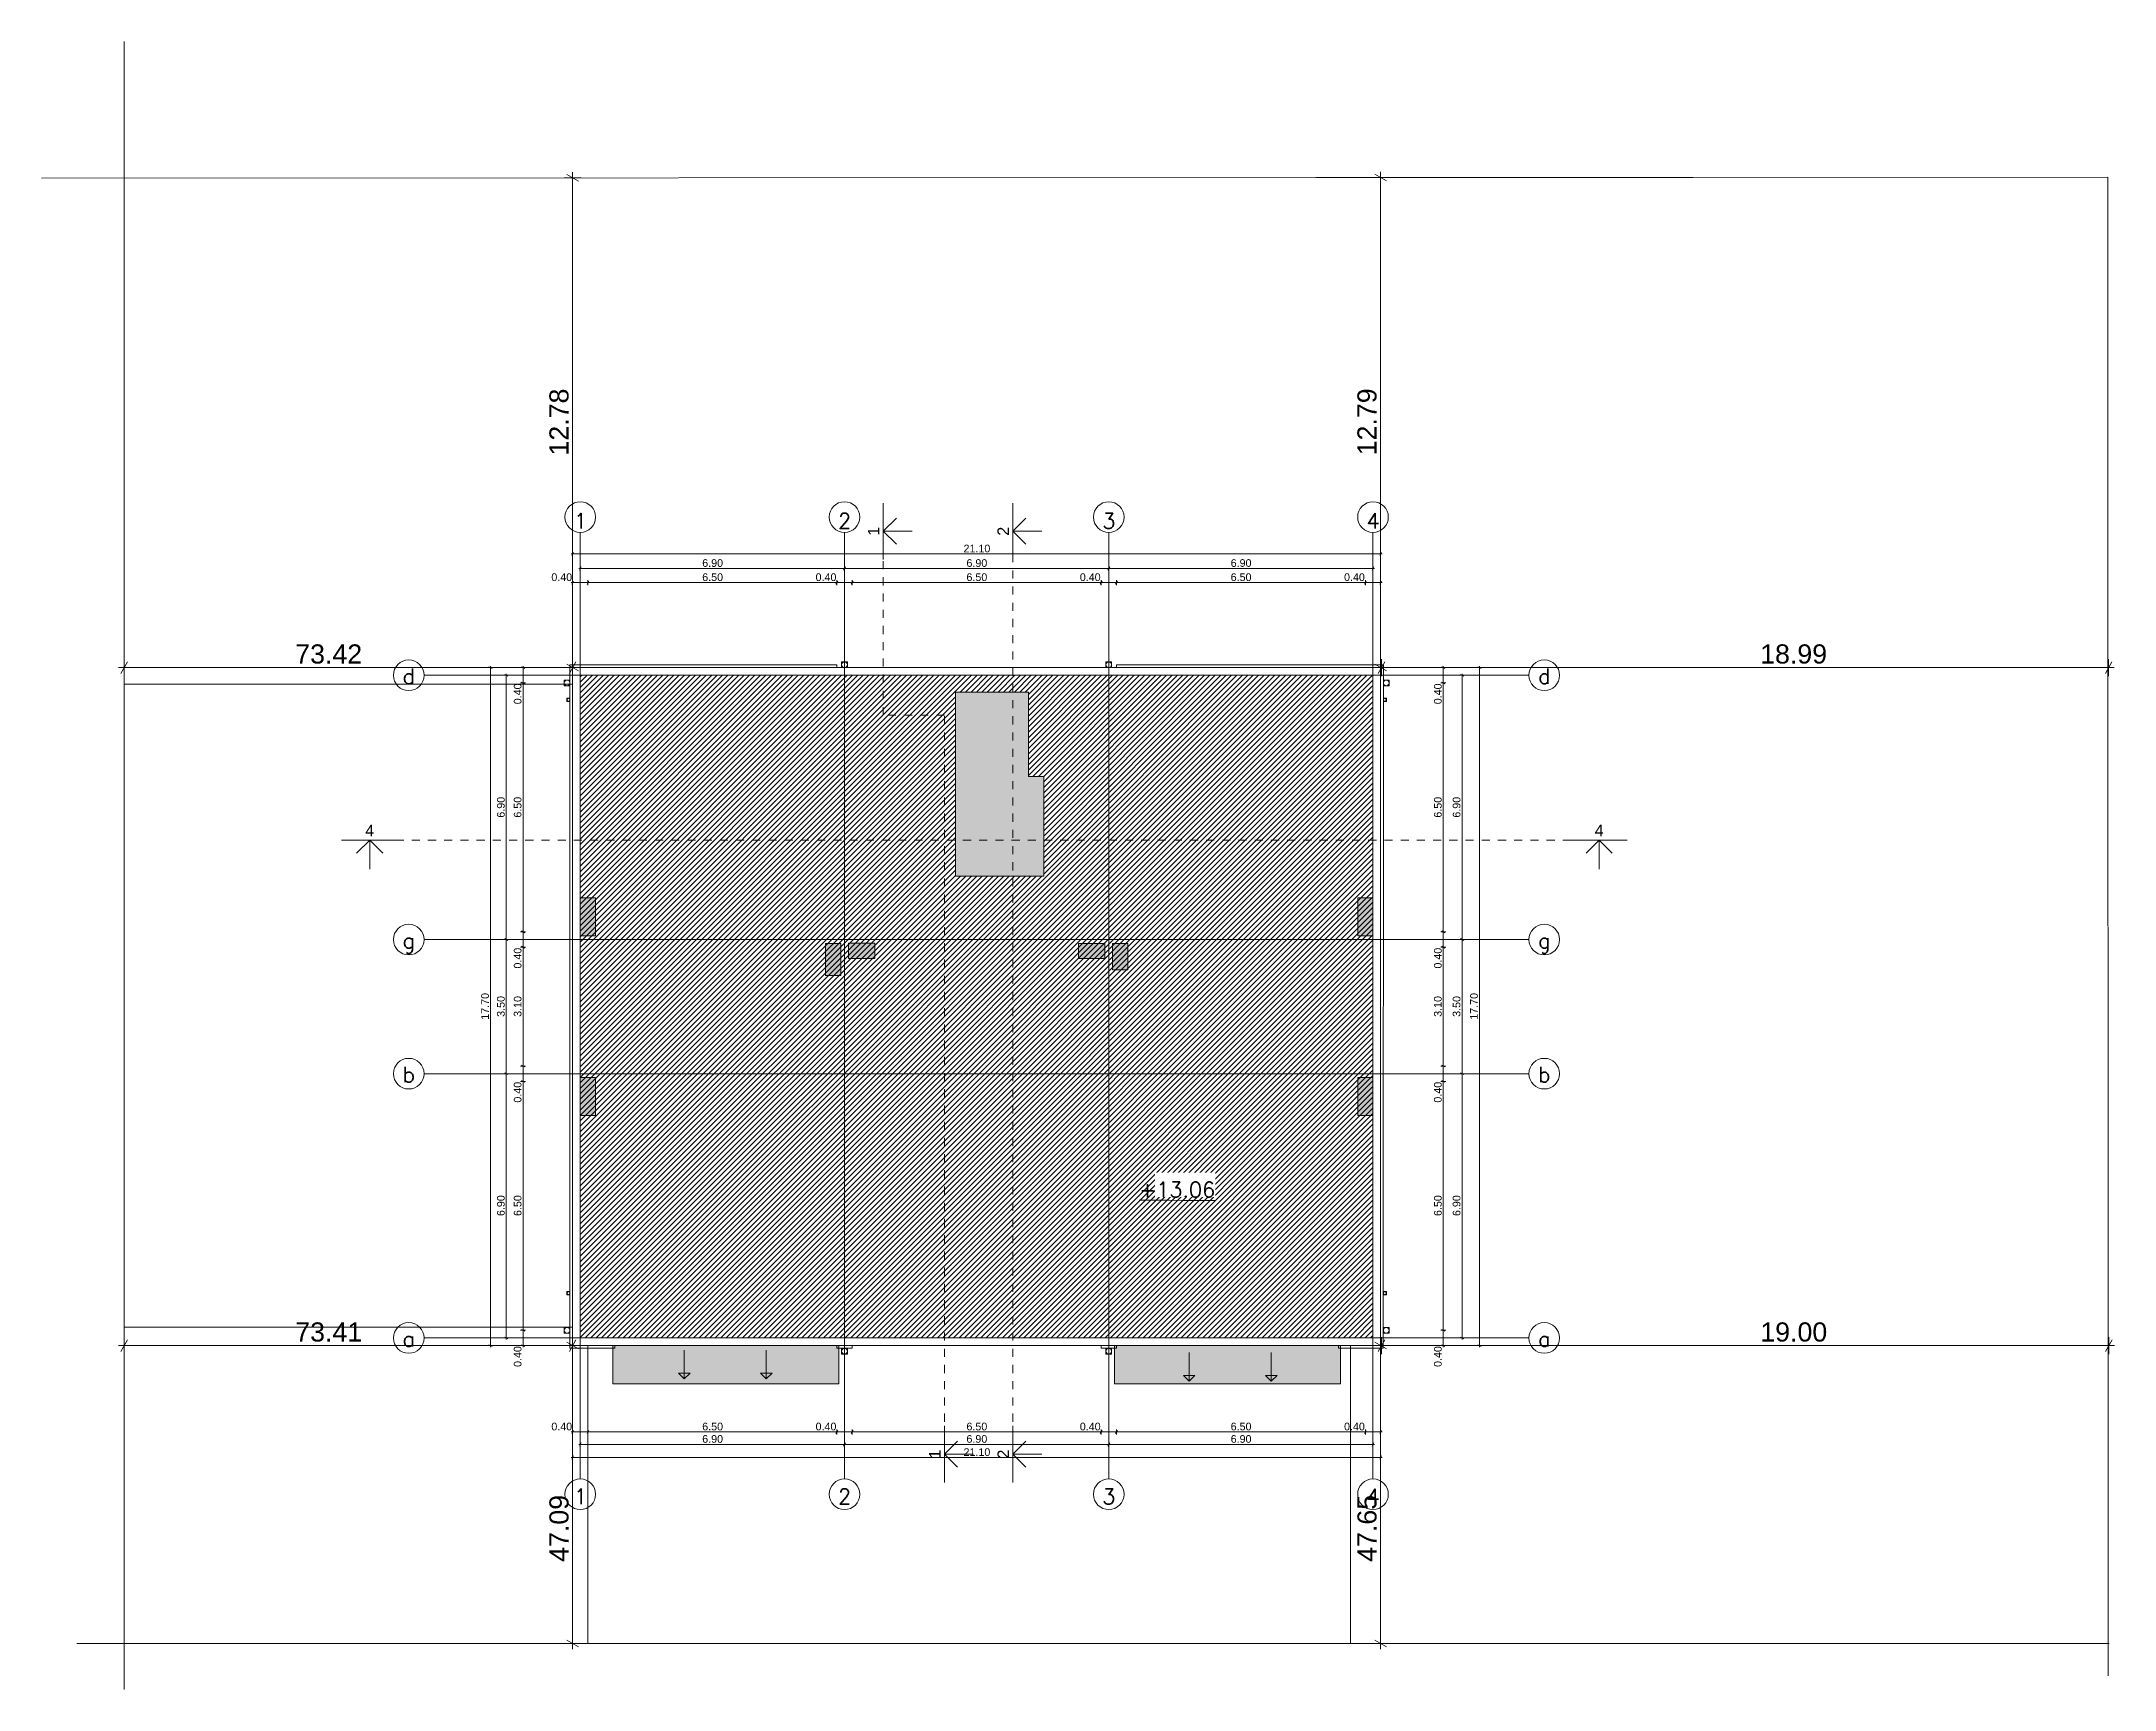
# Model space of a CAD drawing. Header units: millimetres. Extents: x 476571643 to 477489869, y 4620928210 to 4621294454.
# Drawn here: x 477202830 to 477256965, y 4621251430 to 4621294454 of the extents above; entities that cross this region are included whole.
import ezdxf

# ---------------------------------------------------------------- set-up
doc = ezdxf.new("R2010")
doc.units = ezdxf.units.MM
doc.header["$MEASUREMENT"] = 0
doc.set_wipeout_variables(frame=1)
doc.linetypes.add('Dashed', pattern=[423.333333, 211.666667, -211.666667])
doc.linetypes.add('Wipeout_Contour', pattern=[1000, 0, -1000])
for name, color, linetype, lineweight in [('0_Pen_No__42_Pen_No__250_Pen_No__5', 5, 'Continuous', 0), ('0_Pen_No__7_Pen_No__250', 7, 'Continuous', 0), ('0_Pen_No__7_Pen_No__4', 7, 'Continuous', 0), ('2D Drafting - General_Pen_No__1_Pen_No__7', 7, 'Continuous', 0), ('2D Drafting - General_Pen_No__250_Pen_No__7', 7, 'Continuous', 0), ('2D Drafting - General_Pen_No__250_Pen_No__7_Pen_No__7', 7, 'Continuous', 0), ('Annotation - Text_Pen_No__7_Pen_No__5', 5, 'Continuous', 0), ('G-Anno-Nplt_Pen_No__4', 7, 'Continuous', 0), ('G-Anno-Nplt_Pen_No__8', 8, 'Continuous', 0), ('gegmebi_Pen_No__7_Pen_No__7', 7, 'Continuous', 0), ('New_._Pen_No__1', 1, 'Continuous', 0), ('New_2D Drafting - General_Pen_No__250_Pen_No__250', 7, 'Continuous', 0), ('New_2D Drafting - General_Pen_No__250_Pen_No__7', 7, 'Continuous', 0), ('New_reg_nak_Pen_No__7', 7, 'Continuous', 0), ('New_shenobebi_Pen_No__1', 1, 'Continuous', 0), ('New_Structural - Bearing_Pen_No__1', 1, 'Continuous', 0), ('RED LINE_Pen_No__1', 1, 'Continuous', 0), ('zoma_Pen_No__1', 1, 'Continuous', 0), ('zoma_Pen_No__142', 142, 'Continuous', 0), ('zoma_Pen_No__1_Pen_No__1', 1, 'Continuous', 0), ('zoma_Pen_No__5_Pen_No__5', 5, 'Continuous', 0)]:
    doc.layers.add(name, color=color, linetype=linetype, lineweight=lineweight)
doc.layers.add('0_Pen_No__7_Pen_No__252', color=7, linetype='Continuous', lineweight=0, true_color=0x666666)
doc.layers.add('zoma', color=7, linetype='Continuous')
doc.styles.add('GENERATED_STYLE_1', font='arial.ttf')
doc.styles.add('GENERATED_STYLE_2', font='arial.ttf')
doc.linetypes.add('Break', pattern='A,0,[1,a-5 saxl бѓ’бѓђбѓ¦бѓ”бѓ‘бѓ”бѓ‘бѓ\x98_1.Shx,S=15.679026,R=0,X=0,Y=0],-1975.557214,0', length=1975.557214)
doc.dimstyles.new('GENERATED_STYLE__11', dxfattribs={"dimtxt": 500, "dimasz": 228, "dimexe": 0.18, "dimexo": 3, "dimgap": 0.09, "dimtad": 1, "dimlfac": 0.001, "dimzin": 0, "dimdsep": 46, "dimtxsty": 'GENERATED_STYLE_2', "dimblk": 'ARROWHEAD_2', "dimblk1": 'ARROWHEAD_2', "dimblk2": 'ARROWHEAD_2', "dimcen": 0.09, "dimclrd": 1, "dimclre": 1, "dimclrt": 1, "dimadec": 0, "dimazin": 0, "dimtfac": 1, "dimtdec": 4, "dimtmove": 2, "dimatfit": 3, "dimfxl": 1, "dimtolj": 1, "dimtzin": 0, "dimarcsym": 0})
doc.dimstyles.new('GENERATED_STYLE__12', dxfattribs={"dimtxt": 500, "dimasz": 228, "dimexe": 0.18, "dimexo": 3, "dimgap": 0.09, "dimtad": 1, "dimtih": 1, "dimtoh": 1, "dimlfac": 0.001, "dimzin": 0, "dimdsep": 46, "dimtxsty": 'GENERATED_STYLE_2', "dimblk": 'ARROWHEAD_2', "dimblk1": 'ARROWHEAD_2', "dimblk2": 'ARROWHEAD_2', "dimcen": 0.09, "dimclrd": 1, "dimclre": 1, "dimclrt": 1, "dimadec": 0, "dimazin": 0, "dimtfac": 1, "dimtdec": 4, "dimtmove": 2, "dimatfit": 3, "dimfxl": 1, "dimtolj": 1, "dimtzin": 0, "dimarcsym": 0})
doc.dimstyles.new('GENERATED_STYLE__13', dxfattribs={"dimtxt": 500, "dimasz": 228, "dimexe": 0.18, "dimexo": 3, "dimgap": 0.09, "dimtad": 1, "dimlfac": 0.001, "dimzin": 0, "dimdsep": 46, "dimtxsty": 'GENERATED_STYLE_2', "dimblk": 'ARROWHEAD_2', "dimblk1": 'ARROWHEAD_2', "dimblk2": 'ARROWHEAD_2', "dimcen": 0.09, "dimclrd": 1, "dimclre": 1, "dimclrt": 1, "dimadec": 0, "dimazin": 0, "dimtfac": 1, "dimtdec": 4, "dimtmove": 0, "dimatfit": 3, "dimfxl": 1, "dimtolj": 1, "dimtzin": 0, "dimarcsym": 0})
doc.dimstyles.new('GENERATED_STYLE__3', dxfattribs={"dimtxt": 200, "dimasz": 64.421331, "dimexe": 0.18, "dimexo": 3, "dimgap": 0.09, "dimtad": 1, "dimtih": 1, "dimtoh": 1, "dimlfac": 0.001, "dimzin": 0, "dimdsep": 46, "dimtxsty": 'GENERATED_STYLE_2', "dimblk": 'ARROWHEAD_2', "dimblk1": 'ARROWHEAD_2', "dimblk2": 'ARROWHEAD_2', "dimcen": 0.09, "dimclrd": 142, "dimclre": 142, "dimclrt": 142, "dimadec": 0, "dimazin": 0, "dimtfac": 1, "dimtdec": 4, "dimtmove": 0, "dimatfit": 3, "dimfxl": 1, "dimtolj": 1, "dimtzin": 0, "dimarcsym": 0})
doc.dimstyles.new('GENERATED_STYLE__7', dxfattribs={"dimtxt": 200, "dimasz": 64.421331, "dimexe": 0.18, "dimexo": 3, "dimgap": 0.09, "dimtad": 1, "dimlfac": 0.001, "dimzin": 0, "dimdsep": 46, "dimtxsty": 'GENERATED_STYLE_2', "dimblk": 'ARROWHEAD_2', "dimblk1": 'ARROWHEAD_2', "dimblk2": 'ARROWHEAD_2', "dimcen": 0.09, "dimclrd": 142, "dimclre": 142, "dimclrt": 142, "dimadec": 0, "dimazin": 0, "dimtfac": 1, "dimtdec": 4, "dimtmove": 0, "dimatfit": 3, "dimfxl": 1, "dimtolj": 1, "dimtzin": 0, "dimarcsym": 0})

msp = doc.modelspace()

# ---------------------------------------------------------------- texts
at = {"layer": 'Annotation - Text_Pen_No__7_Pen_No__5', "color": 5, "linetype": 'Continuous', "lineweight": 0, "char_height": 400, "attachment_point": 2}
for s, insert in [('\\A1;{\\pqc;\\Ftxt.shx;1}', (477216903.279, 4621282137.162)), ('\\A1;{\\pqc;\\Ftxt.shx;2}', (477223803.279, 4621282137.162)), ('\\A1;{\\pqc;\\Ftxt.shx;3}', (477230703.279, 4621282137.162)), ('\\A1;{\\pqc;\\Ftxt.shx;4}', (477237603.279, 4621282137.162)), ('\\A1;{\\pqc;\\Ftxt.shx;d}', (477212422.728, 4621278080.336)), ('\\A1;{\\pqc;\\Ftxt.shx;d}', (477242075.808, 4621278080.336)), ('\\A1;{\\pqc;\\Ftxt.shx;g}', (477212422.728, 4621271181.536)), ('\\A1;{\\pqc;\\Ftxt.shx;g}', (477242075.808, 4621271181.536)), ('\\A1;{\\pqc;\\Ftxt.shx;b}', (477212422.728, 4621267681.536)), ('\\A1;{\\pqc;\\Ftxt.shx;b}', (477242075.808, 4621267681.536)), ('\\A1;{\\pqc;\\Ftxt.shx;a}', (477212422.728, 4621260781.536)), ('\\A1;{\\pqc;\\Ftxt.shx;a}', (477242075.808, 4621260781.536)), ('\\A1;{\\pqc;\\Ftxt.shx;1}', (477216903.279, 4621256669.613)), ('\\A1;{\\pqc;\\Ftxt.shx;2}', (477223803.279, 4621256669.613)), ('\\A1;{\\pqc;\\Ftxt.shx;3}', (477230703.279, 4621256669.613)), ('\\A1;{\\pqc;\\Ftxt.shx;4}', (477237603.279, 4621256669.613))]:
    msp.add_mtext(s, dxfattribs=dict(at, insert=insert))
at = {"layer": 'New_._Pen_No__1', "color": 1, "linetype": 'Continuous', "lineweight": 0, "char_height": 300, "attachment_point": 2, "rotation": 90, "style": 'GENERATED_STYLE_1'}
for s, insert in [('\\A1;{\\pqc;\\fArial|b0|i0|c0|p34;1}', (477224410.911, 4621281667.572)), ('\\A1;{\\pqc;\\fArial|b0|i0|c0|p34;2}', (477227794.501, 4621281667.572)), ('\\A1;{\\pqc;\\fArial|b0|i0|c0|p34;1}', (477226009.384, 4621257575.579)), ('\\A1;{\\pqc;\\fArial|b0|i0|c0|p34;2}', (477227794.501, 4621257575.579))]:
    msp.add_mtext(s, dxfattribs=dict(at, insert=insert))
at = {"layer": 'New_._Pen_No__1', "color": 1, "linetype": 'Continuous', "lineweight": 0, "char_height": 300, "attachment_point": 2, "style": 'GENERATED_STYLE_1'}
for insert in [(477211401.403, 4621274005.769), (477243505.624, 4621274005.769)]:
    msp.add_mtext('\\A1;{\\pqc;\\fArial|b0|i0|c0|p34;4}', dxfattribs=dict(at, insert=insert))

# ---------------------------------------------------------------- blocks, each defined once
blk = doc.blocks.new('*D1455', base_point=(476844527, 4621385791))
at = {"layer": 'zoma_Pen_No__142', "color": 142, "linetype": 'Continuous', "lineweight": 0, "transparency": 16777216}
for p, q in [((477215033, 4621267507), (477214906, 4621267507)), ((477214927, 4621267532), (477215012, 4621267483)), ((477214969, 4621260607), (477214969, 4621267507)), ((477215033, 4621260607), (477214906, 4621260607)), ((477214927, 4621260632), (477215012, 4621260583)), ((477214969, 4621260566), (477214969, 4621260607))]:
    blk.add_line(p, q, dxfattribs=at)
at = {"layer": 'zoma_Pen_No__142', "color": 142, "lineweight": 0, "transparency": 16777216, "insert": (477214929, 4621263791), "char_height": 200, "attachment_point": 7, "rotation": 90, "style": 'GENERATED_STYLE_2'}
blk.add_mtext('\\A1;{\\pql;\\fArial CYR|b0|i0|c204|p34;6.90}', dxfattribs=at)
blk = doc.blocks.new('ARROWHEAD_2')
at = {"color": 0, "linetype": 'Continuous', "lineweight": 0}
for p, q in [((0, 0), (-1, 0)), ((-0.38, -0.66), (0.38, 0.66))]:
    blk.add_line(p, q, dxfattribs=at)
blk = doc.blocks.new('*D1456', base_point=(476844527, 4621385791))
at = {"layer": 'zoma_Pen_No__142', "color": 142, "linetype": 'Continuous', "lineweight": 0, "transparency": 16777216}
for p, q in [((477215033, 4621271007), (477214906, 4621271007)), ((477214927, 4621271032), (477215012, 4621270983)), ((477214969, 4621267507), (477214969, 4621271007)), ((477215033, 4621267507), (477214906, 4621267507)), ((477214927, 4621267532), (477215012, 4621267483))]:
    blk.add_line(p, q, dxfattribs=at)
at = {"layer": 'zoma_Pen_No__142', "color": 142, "lineweight": 0, "transparency": 16777216, "insert": (477214929, 4621268991), "char_height": 200, "attachment_point": 7, "rotation": 90, "style": 'GENERATED_STYLE_2'}
blk.add_mtext('\\A1;{\\pql;\\fArial CYR|b0|i0|c204|p34;3.50}', dxfattribs=at)
blk = doc.blocks.new('*D1457', base_point=(476844527, 4621385791))
at = {"layer": 'zoma_Pen_No__142', "color": 142, "linetype": 'Continuous', "lineweight": 0, "transparency": 16777216}
for p, q in [((477215033, 4621277907), (477214906, 4621277907)), ((477215012, 4621277883), (477214927, 4621277932)), ((477214969, 4621277907), (477214969, 4621277949)), ((477214969, 4621271007), (477214969, 4621277907)), ((477215033, 4621271007), (477214906, 4621271007)), ((477214927, 4621271032), (477215012, 4621270983))]:
    blk.add_line(p, q, dxfattribs=at)
at = {"layer": 'zoma_Pen_No__142', "color": 142, "lineweight": 0, "transparency": 16777216, "insert": (477214929, 4621274191), "char_height": 200, "attachment_point": 7, "rotation": 90, "style": 'GENERATED_STYLE_2'}
blk.add_mtext('\\A1;{\\pql;\\fArial CYR|b0|i0|c204|p34;6.90}', dxfattribs=at)
blk = doc.blocks.new('*D1458', base_point=(476844527, 4621385791))
at = {"layer": 'zoma_Pen_No__142', "color": 142, "linetype": 'Continuous', "lineweight": 0, "transparency": 16777216}
for p, q in [((477215407, 4621260807), (477215407, 4621267307)), ((477215470, 4621260807), (477215343, 4621260807)), ((477215364, 4621260832), (477215449, 4621260783)), ((477215407, 4621260407), (477215407, 4621260807)), ((477215470, 4621260407), (477215343, 4621260407)), ((477215364, 4621260432), (477215449, 4621260383)), ((477215407, 4621260366), (477215407, 4621260407))]:
    blk.add_line(p, q, dxfattribs=at)
at = {"layer": 'zoma_Pen_No__142', "color": 142, "lineweight": 0, "transparency": 16777216, "insert": (477215367, 4621259851), "char_height": 200, "attachment_point": 7, "rotation": 89.9995, "style": 'GENERATED_STYLE_2'}
blk.add_mtext('\\A1;{\\pql;\\fArial CYR|b0|i0|c204|p34;0.40}', dxfattribs=at)
blk = doc.blocks.new('*D1459', base_point=(476844527, 4621385791))
at = {"layer": 'zoma_Pen_No__142', "color": 142, "linetype": 'Continuous', "lineweight": 0, "transparency": 16777216}
for p, q in [((477215470, 4621267307), (477215343, 4621267307)), ((477215364, 4621267332), (477215449, 4621267283)), ((477215407, 4621267307), (477215407, 4621267707)), ((477215407, 4621260807), (477215407, 4621267307)), ((477215364, 4621260832), (477215449, 4621260783))]:
    blk.add_line(p, q, dxfattribs=at)
at = {"layer": 'zoma_Pen_No__142', "color": 142, "lineweight": 0, "transparency": 16777216, "char_height": 200, "attachment_point": 7, "rotation": 89.9995, "style": 'GENERATED_STYLE_2'}
for s, insert in [('\\A1;{\\pql;\\fArial CYR|b0|i0|c204|p34;0.40}', (477215367, 4621266751)), ('\\A1;{\\pql;\\fArial CYR|b0|i0|c204|p34;6.50}', (477215367, 4621263791))]:
    blk.add_mtext(s, dxfattribs=dict(at, insert=insert))
blk = doc.blocks.new('*D1460', base_point=(476844527, 4621385791))
at = {"layer": 'zoma_Pen_No__142', "color": 142, "linetype": 'Continuous', "lineweight": 0, "transparency": 16777216}
for p, q in [((477215407, 4621267707), (477215407, 4621270807)), ((477215470, 4621267707), (477215343, 4621267707)), ((477215470, 4621267307), (477215343, 4621267307)), ((477215364, 4621267732), (477215449, 4621267683)), ((477215364, 4621267332), (477215449, 4621267283)), ((477215407, 4621267307), (477215407, 4621267707))]:
    blk.add_line(p, q, dxfattribs=at)
blk = doc.blocks.new('*D1461', base_point=(476844527, 4621385791))
at = {"layer": 'zoma_Pen_No__142', "color": 142, "linetype": 'Continuous', "lineweight": 0, "transparency": 16777216}
for p, q in [((477215470, 4621270807), (477215343, 4621270807)), ((477215365, 4621270832), (477215449, 4621270783)), ((477215407, 4621267707), (477215407, 4621270807)), ((477215470, 4621267707), (477215343, 4621267707)), ((477215364, 4621267732), (477215449, 4621267683))]:
    blk.add_line(p, q, dxfattribs=at)
at = {"layer": 'zoma_Pen_No__142', "color": 142, "lineweight": 0, "transparency": 16777216, "char_height": 200, "attachment_point": 7, "rotation": 89.9995, "style": 'GENERATED_STYLE_2'}
for s, insert in [('\\A1;{\\pql;\\fArial CYR|b0|i0|c204|p34;0.40}', (477215367, 4621270251)), ('\\A1;{\\pql;\\fArial CYR|b0|i0|c204|p34;3.10}', (477215367, 4621268991))]:
    blk.add_mtext(s, dxfattribs=dict(at, insert=insert))
blk = doc.blocks.new('*D1462', base_point=(476844527, 4621385791))
at = {"layer": 'zoma_Pen_No__142', "color": 142, "linetype": 'Continuous', "lineweight": 0, "transparency": 16777216}
for p, q in [((477215470, 4621271207), (477215343, 4621271207)), ((477215365, 4621271232), (477215449, 4621271183)), ((477215407, 4621270807), (477215407, 4621271207)), ((477215470, 4621270807), (477215343, 4621270807)), ((477215365, 4621270832), (477215449, 4621270783)), ((477215407, 4621267707), (477215407, 4621270807))]:
    blk.add_line(p, q, dxfattribs=at)
blk = doc.blocks.new('*D1463', base_point=(476844527, 4621385791))
at = {"layer": 'zoma_Pen_No__142', "color": 142, "linetype": 'Continuous', "lineweight": 0, "transparency": 16777216}
for p, q in [((477215471, 4621277707), (477215343, 4621277707)), ((477215365, 4621277732), (477215449, 4621277683)), ((477215407, 4621271207), (477215407, 4621277707)), ((477215470, 4621271207), (477215343, 4621271207)), ((477215365, 4621271232), (477215449, 4621271183)), ((477215407, 4621270807), (477215407, 4621271207))]:
    blk.add_line(p, q, dxfattribs=at)
at = {"layer": 'zoma_Pen_No__142', "color": 142, "lineweight": 0, "transparency": 16777216, "char_height": 200, "attachment_point": 7, "rotation": 89.9995, "style": 'GENERATED_STYLE_2'}
for s, insert in [('\\A1;{\\pql;\\fArial CYR|b0|i0|c204|p34;0.40}', (477215367, 4621277151)), ('\\A1;{\\pql;\\fArial CYR|b0|i0|c204|p34;6.50}', (477215367, 4621274191))]:
    blk.add_mtext(s, dxfattribs=dict(at, insert=insert))
blk = doc.blocks.new('*D1464', base_point=(476844527, 4621385791))
at = {"layer": 'zoma_Pen_No__142', "color": 142, "linetype": 'Continuous', "lineweight": 0, "transparency": 16777216}
for p, q in [((477215365, 4621277732), (477215449, 4621277683)), ((477215407, 4621271207), (477215407, 4621277707))]:
    blk.add_line(p, q, dxfattribs=at)
blk = doc.blocks.new('*D1465', base_point=(476844527, 4621385791))
at = {"layer": 'zoma_Pen_No__142', "color": 142, "linetype": 'Continuous', "lineweight": 0, "transparency": 16777216}
for p, q in [((477215471, 4621278107), (477215343, 4621278107)), ((477215449, 4621278083), (477215365, 4621278132)), ((477215407, 4621278107), (477215407, 4621278149)), ((477215407, 4621277707), (477215407, 4621278107)), ((477215471, 4621277707), (477215343, 4621277707)), ((477215365, 4621277732), (477215449, 4621277683)), ((477215407, 4621271207), (477215407, 4621277707))]:
    blk.add_line(p, q, dxfattribs=at)
blk = doc.blocks.new('*D1466', base_point=(476844527, 4621385791))
at = {"layer": 'zoma_Pen_No__1', "color": 1, "linetype": 'Continuous', "lineweight": 0, "transparency": 16777216}
for p, q in [((477238026, 4621260407), (477237576, 4621260407)), ((477237951, 4621260321), (477237651, 4621260494)), ((477237801, 4621260407), (477237801, 4621260554)), ((477237801, 4621252634), (477237801, 4621260407)), ((477238026, 4621252634), (477237576, 4621252634)), ((477237651, 4621252720), (477237951, 4621252547)), ((477237801, 4621252487), (477237801, 4621252634))]:
    blk.add_line(p, q, dxfattribs=at)
at = {"layer": 'zoma_Pen_No__1', "color": 1, "lineweight": 0, "transparency": 16777216, "insert": (477237701, 4621254763), "char_height": 500, "attachment_point": 7, "rotation": 90, "style": 'GENERATED_STYLE_2'}
blk.add_mtext('\\A1;{\\pql;\\fArial CYR|b0|i0|c204|p34;47.65}', dxfattribs=at)
blk = doc.blocks.new('*D1467', base_point=(476844527, 4621385791))
at = {"layer": 'zoma_Pen_No__1', "color": 1, "linetype": 'Continuous', "lineweight": 0, "transparency": 16777216}
for p, q in [((477216926, 4621260407), (477216476, 4621260407)), ((477216851, 4621260321), (477216551, 4621260494)), ((477216701, 4621260407), (477216701, 4621260554)), ((477216701, 4621252634), (477216701, 4621260407)), ((477216926, 4621252634), (477216476, 4621252634)), ((477216551, 4621252720), (477216851, 4621252547)), ((477216701, 4621252487), (477216701, 4621252634))]:
    blk.add_line(p, q, dxfattribs=at)
at = {"layer": 'zoma_Pen_No__1', "color": 1, "lineweight": 0, "transparency": 16777216, "insert": (477216601, 4621254763), "char_height": 500, "attachment_point": 7, "rotation": 90, "style": 'GENERATED_STYLE_2'}
blk.add_mtext('\\A1;{\\pql;\\fArial CYR|b0|i0|c204|p34;47.09}', dxfattribs=at)
blk = doc.blocks.new('*D1468', base_point=(476844527, 4621385791))
at = {"layer": 'zoma_Pen_No__1', "color": 1, "linetype": 'Continuous', "lineweight": 0, "transparency": 16777216}
for p, q in [((477204844, 4621278107), (477204991, 4621278107)), ((477205077, 4621278257), (477204904, 4621277957)), ((477204991, 4621277882), (477204991, 4621278332)), ((477204991, 4621278107), (477216701, 4621278107)), ((477216615, 4621277957), (477216788, 4621278257)), ((477216701, 4621277882), (477216701, 4621278332)), ((477216701, 4621278107), (477216848, 4621278107))]:
    blk.add_line(p, q, dxfattribs=at)
at = {"layer": 'zoma_Pen_No__1', "color": 1, "lineweight": 0, "transparency": 16777216, "insert": (477209457, 4621278207), "char_height": 500, "attachment_point": 7, "style": 'GENERATED_STYLE_2'}
blk.add_mtext('\\A1;{\\pql;\\fArial CYR|b0|i0|c204|p34;73.42}', dxfattribs=at)
blk = doc.blocks.new('*D1469', base_point=(476844527, 4621385791))
at = {"layer": 'zoma_Pen_No__1', "color": 1, "linetype": 'Continuous', "lineweight": 0, "transparency": 16777216}
for p, q in [((477216701, 4621290891), (477216701, 4621291038)), ((477216926, 4621290891), (477216476, 4621290891)), ((477216851, 4621290804), (477216551, 4621290978)), ((477216701, 4621278107), (477216701, 4621290891)), ((477216926, 4621278107), (477216476, 4621278107)), ((477216551, 4621278194), (477216851, 4621278021)), ((477216701, 4621277961), (477216701, 4621278107))]:
    blk.add_line(p, q, dxfattribs=at)
at = {"layer": 'zoma_Pen_No__1', "color": 1, "lineweight": 0, "transparency": 16777216, "insert": (477216601, 4621283644), "char_height": 500, "attachment_point": 7, "rotation": 90, "style": 'GENERATED_STYLE_2'}
blk.add_mtext('\\A1;{\\pql;\\fArial CYR|b0|i0|c204|p34;12.78}', dxfattribs=at)
blk = doc.blocks.new('*D1470', base_point=(476844527, 4621385791))
at = {"layer": 'zoma_Pen_No__1', "color": 1, "linetype": 'Continuous', "lineweight": 0, "transparency": 16777216}
for p, q in [((477237801, 4621290903), (477237801, 4621291050)), ((477238026, 4621290903), (477237576, 4621290903)), ((477237951, 4621290816), (477237651, 4621290990)), ((477237801, 4621278107), (477237801, 4621290903)), ((477238026, 4621278107), (477237576, 4621278107)), ((477237651, 4621278194), (477237951, 4621278021)), ((477237801, 4621277961), (477237801, 4621278107))]:
    blk.add_line(p, q, dxfattribs=at)
at = {"layer": 'zoma_Pen_No__1', "color": 1, "lineweight": 0, "transparency": 16777216, "insert": (477237701, 4621283650), "char_height": 500, "attachment_point": 7, "rotation": 90, "style": 'GENERATED_STYLE_2'}
blk.add_mtext('\\A1;{\\pql;\\fArial CYR|b0|i0|c204|p34;12.79}', dxfattribs=at)
blk = doc.blocks.new('*D1471', base_point=(476844527, 4621385791))
at = {"layer": 'zoma_Pen_No__1', "color": 1, "linetype": 'Continuous', "lineweight": 0, "transparency": 16777216}
for p, q in [((477204844, 4621260407), (477204991, 4621260407)), ((477205077, 4621260557), (477204904, 4621260257)), ((477204991, 4621260182), (477204991, 4621260632)), ((477204991, 4621260407), (477216701, 4621260407)), ((477216615, 4621260257), (477216788, 4621260557)), ((477216701, 4621260182), (477216701, 4621260632)), ((477216701, 4621260407), (477216848, 4621260407))]:
    blk.add_line(p, q, dxfattribs=at)
at = {"layer": 'zoma_Pen_No__1', "color": 1, "lineweight": 0, "transparency": 16777216, "insert": (477209457, 4621260507), "char_height": 500, "attachment_point": 7, "style": 'GENERATED_STYLE_2'}
blk.add_mtext('\\A1;{\\pql;\\fArial CYR|b0|i0|c204|p34;73.41}', dxfattribs=at)
blk = doc.blocks.new('*D1472', base_point=(476844527, 4621385791))
at = {"layer": 'zoma_Pen_No__142', "color": 142, "linetype": 'Continuous', "lineweight": 0, "transparency": 16777216}
for p, q in [((477214620, 4621278107), (477214493, 4621278107)), ((477214599, 4621278083), (477214514, 4621278132)), ((477214556, 4621260407), (477214556, 4621278107)), ((477214620, 4621260407), (477214493, 4621260407)), ((477214514, 4621260432), (477214599, 4621260383)), ((477214556, 4621260366), (477214556, 4621260407))]:
    blk.add_line(p, q, dxfattribs=at)
at = {"layer": 'zoma_Pen_No__142', "color": 142, "lineweight": 0, "transparency": 16777216, "insert": (477214516, 4621268915), "char_height": 200, "attachment_point": 7, "rotation": 90, "style": 'GENERATED_STYLE_2'}
blk.add_mtext('\\A1;{\\pql;\\fArial CYR|b0|i0|c204|p34;17.70}', dxfattribs=at)
blk = doc.blocks.new('*D1473', base_point=(476844527, 4621385791))
at = {"layer": 'zoma_Pen_No__142', "color": 142, "linetype": 'Continuous', "lineweight": 0, "transparency": 16777216}
for p, q in [((477214620, 4621278107), (477214493, 4621278107)), ((477214599, 4621278083), (477214514, 4621278132)), ((477214556, 4621278107), (477214556, 4621278149))]:
    blk.add_line(p, q, dxfattribs=at)
blk = doc.blocks.new('*D1474', base_point=(476844527, 4621385791))
at = {"layer": 'zoma_Pen_No__142', "color": 142, "linetype": 'Continuous', "lineweight": 0, "transparency": 16777216}
for p, q in [((477239990, 4621267507), (477239863, 4621267507)), ((477239884, 4621267532), (477239969, 4621267483)), ((477239926, 4621260607), (477239926, 4621267507)), ((477239990, 4621260607), (477239863, 4621260607)), ((477239884, 4621260632), (477239969, 4621260583)), ((477239926, 4621260566), (477239926, 4621260607))]:
    blk.add_line(p, q, dxfattribs=at)
at = {"layer": 'zoma_Pen_No__142', "color": 142, "lineweight": 0, "transparency": 16777216, "insert": (477239886, 4621263791), "char_height": 200, "attachment_point": 7, "rotation": 90, "style": 'GENERATED_STYLE_2'}
blk.add_mtext('\\A1;{\\pql;\\fArial CYR|b0|i0|c204|p34;6.90}', dxfattribs=at)
blk = doc.blocks.new('*D1475', base_point=(476844527, 4621385791))
at = {"layer": 'zoma_Pen_No__142', "color": 142, "linetype": 'Continuous', "lineweight": 0, "transparency": 16777216}
for p, q in [((477239990, 4621271007), (477239863, 4621271007)), ((477239884, 4621271032), (477239969, 4621270983)), ((477239926, 4621267507), (477239926, 4621271007)), ((477239990, 4621267507), (477239863, 4621267507)), ((477239884, 4621267532), (477239969, 4621267483))]:
    blk.add_line(p, q, dxfattribs=at)
at = {"layer": 'zoma_Pen_No__142', "color": 142, "lineweight": 0, "transparency": 16777216, "insert": (477239886, 4621268991), "char_height": 200, "attachment_point": 7, "rotation": 90, "style": 'GENERATED_STYLE_2'}
blk.add_mtext('\\A1;{\\pql;\\fArial CYR|b0|i0|c204|p34;3.50}', dxfattribs=at)
blk = doc.blocks.new('*D1476', base_point=(476844527, 4621385791))
at = {"layer": 'zoma_Pen_No__142', "color": 142, "linetype": 'Continuous', "lineweight": 0, "transparency": 16777216}
for p, q in [((477239990, 4621277907), (477239863, 4621277907)), ((477239969, 4621277883), (477239884, 4621277932)), ((477239926, 4621277907), (477239926, 4621277949)), ((477239926, 4621271007), (477239926, 4621277907)), ((477239990, 4621271007), (477239863, 4621271007)), ((477239884, 4621271032), (477239969, 4621270983))]:
    blk.add_line(p, q, dxfattribs=at)
at = {"layer": 'zoma_Pen_No__142', "color": 142, "lineweight": 0, "transparency": 16777216, "insert": (477239886, 4621274191), "char_height": 200, "attachment_point": 7, "rotation": 90, "style": 'GENERATED_STYLE_2'}
blk.add_mtext('\\A1;{\\pql;\\fArial CYR|b0|i0|c204|p34;6.90}', dxfattribs=at)
blk = doc.blocks.new('*D1477', base_point=(476844527, 4621385791))
at = {"layer": 'zoma_Pen_No__142', "color": 142, "linetype": 'Continuous', "lineweight": 0, "transparency": 16777216}
for p, q in [((477239437, 4621260807), (477239437, 4621267307)), ((477239501, 4621260807), (477239374, 4621260807)), ((477239395, 4621260832), (477239480, 4621260783)), ((477239437, 4621260407), (477239437, 4621260807)), ((477239501, 4621260407), (477239374, 4621260407)), ((477239395, 4621260432), (477239480, 4621260383)), ((477239437, 4621260366), (477239437, 4621260407))]:
    blk.add_line(p, q, dxfattribs=at)
at = {"layer": 'zoma_Pen_No__142', "color": 142, "lineweight": 0, "transparency": 16777216, "insert": (477239397, 4621259851), "char_height": 200, "attachment_point": 7, "rotation": 89.9995, "style": 'GENERATED_STYLE_2'}
blk.add_mtext('\\A1;{\\pql;\\fArial CYR|b0|i0|c204|p34;0.40}', dxfattribs=at)
blk = doc.blocks.new('*D1478', base_point=(476844527, 4621385791))
at = {"layer": 'zoma_Pen_No__142', "color": 142, "linetype": 'Continuous', "lineweight": 0, "transparency": 16777216}
for p, q in [((477239501, 4621267307), (477239374, 4621267307)), ((477239395, 4621267332), (477239480, 4621267283)), ((477239437, 4621267307), (477239437, 4621267707)), ((477239437, 4621260807), (477239437, 4621267307)), ((477239395, 4621260832), (477239480, 4621260783))]:
    blk.add_line(p, q, dxfattribs=at)
at = {"layer": 'zoma_Pen_No__142', "color": 142, "lineweight": 0, "transparency": 16777216, "char_height": 200, "attachment_point": 7, "rotation": 89.9995, "style": 'GENERATED_STYLE_2'}
for s, insert in [('\\A1;{\\pql;\\fArial CYR|b0|i0|c204|p34;0.40}', (477239397, 4621266751)), ('\\A1;{\\pql;\\fArial CYR|b0|i0|c204|p34;6.50}', (477239397, 4621263791))]:
    blk.add_mtext(s, dxfattribs=dict(at, insert=insert))
blk = doc.blocks.new('*D1479', base_point=(476844527, 4621385791))
at = {"layer": 'zoma_Pen_No__142', "color": 142, "linetype": 'Continuous', "lineweight": 0, "transparency": 16777216}
for p, q in [((477239437, 4621267707), (477239437, 4621270807)), ((477239501, 4621267707), (477239374, 4621267707)), ((477239501, 4621267307), (477239374, 4621267307)), ((477239395, 4621267732), (477239480, 4621267683)), ((477239395, 4621267332), (477239480, 4621267283)), ((477239437, 4621267307), (477239437, 4621267707))]:
    blk.add_line(p, q, dxfattribs=at)
blk = doc.blocks.new('*D1480', base_point=(476844527, 4621385791))
at = {"layer": 'zoma_Pen_No__142', "color": 142, "linetype": 'Continuous', "lineweight": 0, "transparency": 16777216}
for p, q in [((477239501, 4621270807), (477239374, 4621270807)), ((477239395, 4621270832), (477239480, 4621270783)), ((477239437, 4621267707), (477239437, 4621270807)), ((477239501, 4621267707), (477239374, 4621267707)), ((477239395, 4621267732), (477239480, 4621267683))]:
    blk.add_line(p, q, dxfattribs=at)
at = {"layer": 'zoma_Pen_No__142', "color": 142, "lineweight": 0, "transparency": 16777216, "char_height": 200, "attachment_point": 7, "rotation": 89.9995, "style": 'GENERATED_STYLE_2'}
for s, insert in [('\\A1;{\\pql;\\fArial CYR|b0|i0|c204|p34;0.40}', (477239397, 4621270251)), ('\\A1;{\\pql;\\fArial CYR|b0|i0|c204|p34;3.10}', (477239397, 4621268991))]:
    blk.add_mtext(s, dxfattribs=dict(at, insert=insert))
blk = doc.blocks.new('*D1481', base_point=(476844527, 4621385791))
at = {"layer": 'zoma_Pen_No__142', "color": 142, "linetype": 'Continuous', "lineweight": 0, "transparency": 16777216}
for p, q in [((477239501, 4621271207), (477239374, 4621271207)), ((477239395, 4621271232), (477239480, 4621271183)), ((477239437, 4621270807), (477239437, 4621271207)), ((477239501, 4621270807), (477239374, 4621270807)), ((477239395, 4621270832), (477239480, 4621270783)), ((477239437, 4621267707), (477239437, 4621270807))]:
    blk.add_line(p, q, dxfattribs=at)
blk = doc.blocks.new('*D1482', base_point=(476844527, 4621385791))
at = {"layer": 'zoma_Pen_No__142', "color": 142, "linetype": 'Continuous', "lineweight": 0, "transparency": 16777216}
for p, q in [((477239501, 4621277707), (477239374, 4621277707)), ((477239395, 4621277732), (477239480, 4621277683)), ((477239437, 4621271207), (477239437, 4621277707)), ((477239501, 4621271207), (477239374, 4621271207)), ((477239395, 4621271232), (477239480, 4621271183)), ((477239437, 4621270807), (477239437, 4621271207))]:
    blk.add_line(p, q, dxfattribs=at)
at = {"layer": 'zoma_Pen_No__142', "color": 142, "lineweight": 0, "transparency": 16777216, "char_height": 200, "attachment_point": 7, "rotation": 89.9995, "style": 'GENERATED_STYLE_2'}
for s, insert in [('\\A1;{\\pql;\\fArial CYR|b0|i0|c204|p34;0.40}', (477239397, 4621277151)), ('\\A1;{\\pql;\\fArial CYR|b0|i0|c204|p34;6.50}', (477239397, 4621274191))]:
    blk.add_mtext(s, dxfattribs=dict(at, insert=insert))
blk = doc.blocks.new('*D1483', base_point=(476844527, 4621385791))
at = {"layer": 'zoma_Pen_No__142', "color": 142, "linetype": 'Continuous', "lineweight": 0, "transparency": 16777216}
for p, q in [((477239395, 4621277732), (477239480, 4621277683)), ((477239437, 4621271207), (477239437, 4621277707))]:
    blk.add_line(p, q, dxfattribs=at)
blk = doc.blocks.new('*D1484', base_point=(476844527, 4621385791))
at = {"layer": 'zoma_Pen_No__142', "color": 142, "linetype": 'Continuous', "lineweight": 0, "transparency": 16777216}
for p, q in [((477239501, 4621278107), (477239374, 4621278107)), ((477239480, 4621278083), (477239395, 4621278132)), ((477239437, 4621278107), (477239437, 4621278149)), ((477239437, 4621277707), (477239437, 4621278107)), ((477239501, 4621277707), (477239374, 4621277707)), ((477239395, 4621277732), (477239480, 4621277683)), ((477239437, 4621271207), (477239437, 4621277707))]:
    blk.add_line(p, q, dxfattribs=at)
blk = doc.blocks.new('*D1485', base_point=(476844527, 4621385791))
at = {"layer": 'zoma_Pen_No__142', "color": 142, "linetype": 'Continuous', "lineweight": 0, "transparency": 16777216}
for p, q in [((477240445, 4621278107), (477240317, 4621278107)), ((477240423, 4621278083), (477240339, 4621278132)), ((477240381, 4621260407), (477240381, 4621278107)), ((477240445, 4621260407), (477240317, 4621260407)), ((477240339, 4621260432), (477240423, 4621260383)), ((477240381, 4621260366), (477240381, 4621260407))]:
    blk.add_line(p, q, dxfattribs=at)
at = {"layer": 'zoma_Pen_No__142', "color": 142, "lineweight": 0, "transparency": 16777216, "insert": (477240341, 4621268915), "char_height": 200, "attachment_point": 7, "rotation": 90, "style": 'GENERATED_STYLE_2'}
blk.add_mtext('\\A1;{\\pql;\\fArial CYR|b0|i0|c204|p34;17.70}', dxfattribs=at)
blk = doc.blocks.new('*D1486', base_point=(476844527, 4621385791))
at = {"layer": 'zoma_Pen_No__142', "color": 142, "linetype": 'Continuous', "lineweight": 0, "transparency": 16777216}
for p, q in [((477240445, 4621278107), (477240317, 4621278107)), ((477240423, 4621278083), (477240339, 4621278132)), ((477240381, 4621278107), (477240381, 4621278149))]:
    blk.add_line(p, q, dxfattribs=at)
blk = doc.blocks.new('*D1487', base_point=(476844527, 4621385791))
at = {"layer": 'zoma_Pen_No__142', "color": 142, "linetype": 'Continuous', "lineweight": 0, "transparency": 16777216}
for p, q in [((477216660, 4621280326), (477216701, 4621280326)), ((477216726, 4621280368), (477216677, 4621280284)), ((477216701, 4621280262), (477216701, 4621280389)), ((477216701, 4621280326), (477217101, 4621280326)), ((477217126, 4621280368), (477217077, 4621280284)), ((477217101, 4621280262), (477217101, 4621280389))]:
    blk.add_line(p, q, dxfattribs=at)
at = {"layer": 'zoma_Pen_No__142', "color": 142, "lineweight": 0, "transparency": 16777216, "insert": (477216145, 4621280366), "char_height": 200, "attachment_point": 7, "style": 'GENERATED_STYLE_2'}
blk.add_mtext('\\A1;{\\pql;\\fArial CYR|b0|i0|c204|p34;0.40}', dxfattribs=at)
blk = doc.blocks.new('*D1488', base_point=(476844527, 4621385791))
at = {"layer": 'zoma_Pen_No__142', "color": 142, "linetype": 'Continuous', "lineweight": 0, "transparency": 16777216}
for p, q in [((477217126, 4621280368), (477217077, 4621280284)), ((477217101, 4621280262), (477217101, 4621280389)), ((477217101, 4621280326), (477223601, 4621280326)), ((477223626, 4621280368), (477223577, 4621280284)), ((477223601, 4621280262), (477223601, 4621280389))]:
    blk.add_line(p, q, dxfattribs=at)
at = {"layer": 'zoma_Pen_No__142', "color": 142, "lineweight": 0, "transparency": 16777216, "char_height": 200, "attachment_point": 7, "style": 'GENERATED_STYLE_2'}
for s, insert in [('\\A1;{\\pql;\\fArial CYR|b0|i0|c204|p34;6.50}', (477220085, 4621280366)), ('\\A1;{\\pql;\\fArial CYR|b0|i0|c204|p34;0.40}', (477223045, 4621280366))]:
    blk.add_mtext(s, dxfattribs=dict(at, insert=insert))
blk = doc.blocks.new('*D1489', base_point=(476844527, 4621385791))
at = {"layer": 'zoma_Pen_No__142', "color": 142, "linetype": 'Continuous', "lineweight": 0, "transparency": 16777216}
for p, q in [((477223626, 4621280368), (477223577, 4621280284)), ((477223601, 4621280262), (477223601, 4621280389)), ((477223601, 4621280326), (477224001, 4621280326)), ((477224026, 4621280368), (477223977, 4621280284)), ((477224001, 4621280262), (477224001, 4621280389))]:
    blk.add_line(p, q, dxfattribs=at)
blk = doc.blocks.new('*D1490', base_point=(476844527, 4621385791))
at = {"layer": 'zoma_Pen_No__142', "color": 142, "linetype": 'Continuous', "lineweight": 0, "transparency": 16777216}
for p, q in [((477224026, 4621280368), (477223977, 4621280284)), ((477224001, 4621280262), (477224001, 4621280389)), ((477224001, 4621280326), (477230501, 4621280326)), ((477230526, 4621280368), (477230477, 4621280284)), ((477230501, 4621280262), (477230501, 4621280389))]:
    blk.add_line(p, q, dxfattribs=at)
at = {"layer": 'zoma_Pen_No__142', "color": 142, "lineweight": 0, "transparency": 16777216, "char_height": 200, "attachment_point": 7, "style": 'GENERATED_STYLE_2'}
for s, insert in [('\\A1;{\\pql;\\fArial CYR|b0|i0|c204|p34;6.50}', (477226985, 4621280366)), ('\\A1;{\\pql;\\fArial CYR|b0|i0|c204|p34;0.40}', (477229945, 4621280366))]:
    blk.add_mtext(s, dxfattribs=dict(at, insert=insert))
blk = doc.blocks.new('*D1491', base_point=(476844527, 4621385791))
at = {"layer": 'zoma_Pen_No__142', "color": 142, "linetype": 'Continuous', "lineweight": 0, "transparency": 16777216}
for p, q in [((477230526, 4621280368), (477230477, 4621280284)), ((477230501, 4621280262), (477230501, 4621280389)), ((477230501, 4621280326), (477230901, 4621280326)), ((477230926, 4621280368), (477230877, 4621280284)), ((477230901, 4621280262), (477230901, 4621280389))]:
    blk.add_line(p, q, dxfattribs=at)
blk = doc.blocks.new('*D1492', base_point=(476844527, 4621385791))
at = {"layer": 'zoma_Pen_No__142', "color": 142, "linetype": 'Continuous', "lineweight": 0, "transparency": 16777216}
for p, q in [((477230926, 4621280368), (477230877, 4621280284)), ((477230901, 4621280262), (477230901, 4621280389)), ((477230901, 4621280326), (477237401, 4621280326)), ((477237426, 4621280368), (477237377, 4621280284)), ((477237401, 4621280262), (477237401, 4621280389))]:
    blk.add_line(p, q, dxfattribs=at)
at = {"layer": 'zoma_Pen_No__142', "color": 142, "lineweight": 0, "transparency": 16777216, "char_height": 200, "attachment_point": 7, "style": 'GENERATED_STYLE_2'}
for s, insert in [('\\A1;{\\pql;\\fArial CYR|b0|i0|c204|p34;6.50}', (477233885, 4621280366)), ('\\A1;{\\pql;\\fArial CYR|b0|i0|c204|p34;0.40}', (477236845, 4621280366))]:
    blk.add_mtext(s, dxfattribs=dict(at, insert=insert))
blk = doc.blocks.new('*D1493', base_point=(476844527, 4621385791))
at = {"layer": 'zoma_Pen_No__142', "color": 142, "linetype": 'Continuous', "lineweight": 0, "transparency": 16777216}
for p, q in [((477237426, 4621280368), (477237377, 4621280284)), ((477237401, 4621280262), (477237401, 4621280389)), ((477237401, 4621280326), (477237801, 4621280326)), ((477237777, 4621280284), (477237826, 4621280368)), ((477237801, 4621280262), (477237801, 4621280389)), ((477237801, 4621280326), (477237843, 4621280326))]:
    blk.add_line(p, q, dxfattribs=at)
blk = doc.blocks.new('*D1494', base_point=(476844527, 4621385791))
at = {"layer": 'zoma_Pen_No__142', "color": 142, "linetype": 'Continuous', "lineweight": 0, "transparency": 16777216}
for p, q in [((477216926, 4621280738), (477216877, 4621280653)), ((477216901, 4621280632), (477216901, 4621280759)), ((477223826, 4621280738), (477223777, 4621280653)), ((477223801, 4621280632), (477223801, 4621280759)), ((477216860, 4621280695), (477216901, 4621280695)), ((477216901, 4621280695), (477223801, 4621280695))]:
    blk.add_line(p, q, dxfattribs=at)
at = {"layer": 'zoma_Pen_No__142', "color": 142, "lineweight": 0, "transparency": 16777216, "insert": (477220085, 4621280735), "char_height": 200, "attachment_point": 7, "style": 'GENERATED_STYLE_2'}
blk.add_mtext('\\A1;{\\pql;\\fArial CYR|b0|i0|c204|p34;6.90}', dxfattribs=at)
blk = doc.blocks.new('*D1495', base_point=(476844527, 4621385791))
at = {"layer": 'zoma_Pen_No__142', "color": 142, "linetype": 'Continuous', "lineweight": 0, "transparency": 16777216}
for p, q in [((477223826, 4621280738), (477223777, 4621280653)), ((477223801, 4621280632), (477223801, 4621280759)), ((477230726, 4621280738), (477230677, 4621280653)), ((477230701, 4621280632), (477230701, 4621280759)), ((477223801, 4621280695), (477230701, 4621280695))]:
    blk.add_line(p, q, dxfattribs=at)
at = {"layer": 'zoma_Pen_No__142', "color": 142, "lineweight": 0, "transparency": 16777216, "insert": (477226985, 4621280735), "char_height": 200, "attachment_point": 7, "style": 'GENERATED_STYLE_2'}
blk.add_mtext('\\A1;{\\pql;\\fArial CYR|b0|i0|c204|p34;6.90}', dxfattribs=at)
blk = doc.blocks.new('*D1496', base_point=(476844527, 4621385791))
at = {"layer": 'zoma_Pen_No__142', "color": 142, "linetype": 'Continuous', "lineweight": 0, "transparency": 16777216}
for p, q in [((477230726, 4621280738), (477230677, 4621280653)), ((477230701, 4621280632), (477230701, 4621280759)), ((477237577, 4621280653), (477237626, 4621280738)), ((477237601, 4621280632), (477237601, 4621280759)), ((477230701, 4621280695), (477237601, 4621280695)), ((477237601, 4621280695), (477237643, 4621280695))]:
    blk.add_line(p, q, dxfattribs=at)
at = {"layer": 'zoma_Pen_No__142', "color": 142, "lineweight": 0, "transparency": 16777216, "insert": (477233885, 4621280735), "char_height": 200, "attachment_point": 7, "style": 'GENERATED_STYLE_2'}
blk.add_mtext('\\A1;{\\pql;\\fArial CYR|b0|i0|c204|p34;6.90}', dxfattribs=at)
blk = doc.blocks.new('*D1497', base_point=(476844527, 4621385791))
at = {"layer": 'zoma_Pen_No__142', "color": 142, "linetype": 'Continuous', "lineweight": 0, "transparency": 16777216}
for p, q in [((477216660, 4621281074), (477216701, 4621281074)), ((477216726, 4621281116), (477216677, 4621281031)), ((477216701, 4621281010), (477216701, 4621281137)), ((477216701, 4621281074), (477237801, 4621281074)), ((477237777, 4621281031), (477237826, 4621281116)), ((477237801, 4621281010), (477237801, 4621281137)), ((477237801, 4621281074), (477237843, 4621281074))]:
    blk.add_line(p, q, dxfattribs=at)
at = {"layer": 'zoma_Pen_No__142', "color": 142, "lineweight": 0, "transparency": 16777216, "insert": (477226909, 4621281114), "char_height": 200, "attachment_point": 7, "style": 'GENERATED_STYLE_2'}
blk.add_mtext('\\A1;{\\pql;\\fArial CYR|b0|i0|c204|p34;21.10}', dxfattribs=at)
blk = doc.blocks.new('*D1498', base_point=(476844527, 4621385791))
at = {"layer": 'zoma_Pen_No__142', "color": 142, "linetype": 'Continuous', "lineweight": 0, "transparency": 16777216}
for p, q in [((477216660, 4621258153), (477216701, 4621258153)), ((477216726, 4621258196), (477216677, 4621258111)), ((477216701, 4621258090), (477216701, 4621258217)), ((477216701, 4621258153), (477217101, 4621258153)), ((477217126, 4621258196), (477217077, 4621258111)), ((477217101, 4621258090), (477217101, 4621258217))]:
    blk.add_line(p, q, dxfattribs=at)
at = {"layer": 'zoma_Pen_No__142', "color": 142, "lineweight": 0, "transparency": 16777216, "insert": (477216145, 4621258193), "char_height": 200, "attachment_point": 7, "style": 'GENERATED_STYLE_2'}
blk.add_mtext('\\A1;{\\pql;\\fArial CYR|b0|i0|c204|p34;0.40}', dxfattribs=at)
blk = doc.blocks.new('*D1499', base_point=(476844527, 4621385791))
at = {"layer": 'zoma_Pen_No__142', "color": 142, "linetype": 'Continuous', "lineweight": 0, "transparency": 16777216}
for p, q in [((477217126, 4621258196), (477217077, 4621258111)), ((477217101, 4621258090), (477217101, 4621258217)), ((477217101, 4621258153), (477223601, 4621258153)), ((477223626, 4621258196), (477223577, 4621258111)), ((477223601, 4621258090), (477223601, 4621258217))]:
    blk.add_line(p, q, dxfattribs=at)
at = {"layer": 'zoma_Pen_No__142', "color": 142, "lineweight": 0, "transparency": 16777216, "char_height": 200, "attachment_point": 7, "style": 'GENERATED_STYLE_2'}
for s, insert in [('\\A1;{\\pql;\\fArial CYR|b0|i0|c204|p34;6.50}', (477220085, 4621258193)), ('\\A1;{\\pql;\\fArial CYR|b0|i0|c204|p34;0.40}', (477223045, 4621258193))]:
    blk.add_mtext(s, dxfattribs=dict(at, insert=insert))
blk = doc.blocks.new('*D1500', base_point=(476844527, 4621385791))
at = {"layer": 'zoma_Pen_No__142', "color": 142, "linetype": 'Continuous', "lineweight": 0, "transparency": 16777216}
for p, q in [((477223626, 4621258196), (477223577, 4621258111)), ((477223601, 4621258090), (477223601, 4621258217)), ((477223601, 4621258153), (477224001, 4621258153)), ((477224026, 4621258196), (477223977, 4621258111)), ((477224001, 4621258090), (477224001, 4621258217))]:
    blk.add_line(p, q, dxfattribs=at)
blk = doc.blocks.new('*D1501', base_point=(476844527, 4621385791))
at = {"layer": 'zoma_Pen_No__142', "color": 142, "linetype": 'Continuous', "lineweight": 0, "transparency": 16777216}
for p, q in [((477224026, 4621258196), (477223977, 4621258111)), ((477224001, 4621258090), (477224001, 4621258217)), ((477224001, 4621258153), (477230501, 4621258153)), ((477230526, 4621258196), (477230477, 4621258111)), ((477230501, 4621258090), (477230501, 4621258217))]:
    blk.add_line(p, q, dxfattribs=at)
at = {"layer": 'zoma_Pen_No__142', "color": 142, "lineweight": 0, "transparency": 16777216, "char_height": 200, "attachment_point": 7, "style": 'GENERATED_STYLE_2'}
for s, insert in [('\\A1;{\\pql;\\fArial CYR|b0|i0|c204|p34;6.50}', (477226985, 4621258193)), ('\\A1;{\\pql;\\fArial CYR|b0|i0|c204|p34;0.40}', (477229945, 4621258193))]:
    blk.add_mtext(s, dxfattribs=dict(at, insert=insert))
blk = doc.blocks.new('*D1502', base_point=(476844527, 4621385791))
at = {"layer": 'zoma_Pen_No__142', "color": 142, "linetype": 'Continuous', "lineweight": 0, "transparency": 16777216}
for p, q in [((477230526, 4621258196), (477230477, 4621258111)), ((477230501, 4621258090), (477230501, 4621258217)), ((477230501, 4621258153), (477230901, 4621258153)), ((477230926, 4621258196), (477230877, 4621258111)), ((477230901, 4621258090), (477230901, 4621258217))]:
    blk.add_line(p, q, dxfattribs=at)
blk = doc.blocks.new('*D1503', base_point=(476844527, 4621385791))
at = {"layer": 'zoma_Pen_No__142', "color": 142, "linetype": 'Continuous', "lineweight": 0, "transparency": 16777216}
for p, q in [((477230926, 4621258196), (477230877, 4621258111)), ((477230901, 4621258090), (477230901, 4621258217)), ((477230901, 4621258153), (477237401, 4621258153)), ((477237426, 4621258196), (477237377, 4621258111)), ((477237401, 4621258090), (477237401, 4621258217))]:
    blk.add_line(p, q, dxfattribs=at)
at = {"layer": 'zoma_Pen_No__142', "color": 142, "lineweight": 0, "transparency": 16777216, "char_height": 200, "attachment_point": 7, "style": 'GENERATED_STYLE_2'}
for s, insert in [('\\A1;{\\pql;\\fArial CYR|b0|i0|c204|p34;6.50}', (477233885, 4621258193)), ('\\A1;{\\pql;\\fArial CYR|b0|i0|c204|p34;0.40}', (477236845, 4621258193))]:
    blk.add_mtext(s, dxfattribs=dict(at, insert=insert))
blk = doc.blocks.new('*D1504', base_point=(476844527, 4621385791))
at = {"layer": 'zoma_Pen_No__142', "color": 142, "linetype": 'Continuous', "lineweight": 0, "transparency": 16777216}
for p, q in [((477237426, 4621258196), (477237377, 4621258111)), ((477237401, 4621258090), (477237401, 4621258217)), ((477237401, 4621258153), (477237801, 4621258153)), ((477237777, 4621258111), (477237826, 4621258196)), ((477237801, 4621258090), (477237801, 4621258217)), ((477237801, 4621258153), (477237843, 4621258153))]:
    blk.add_line(p, q, dxfattribs=at)
blk = doc.blocks.new('*D1505', base_point=(476844527, 4621385791))
at = {"layer": 'zoma_Pen_No__142', "color": 142, "linetype": 'Continuous', "lineweight": 0, "transparency": 16777216}
for p, q in [((477216860, 4621257829), (477216901, 4621257829)), ((477216926, 4621257871), (477216877, 4621257786)), ((477216901, 4621257765), (477216901, 4621257892)), ((477216901, 4621257829), (477223801, 4621257829)), ((477223826, 4621257871), (477223777, 4621257786)), ((477223801, 4621257765), (477223801, 4621257892))]:
    blk.add_line(p, q, dxfattribs=at)
at = {"layer": 'zoma_Pen_No__142', "color": 142, "lineweight": 0, "transparency": 16777216, "insert": (477220085, 4621257869), "char_height": 200, "attachment_point": 7, "style": 'GENERATED_STYLE_2'}
blk.add_mtext('\\A1;{\\pql;\\fArial CYR|b0|i0|c204|p34;6.90}', dxfattribs=at)
blk = doc.blocks.new('*D1506', base_point=(476844527, 4621385791))
at = {"layer": 'zoma_Pen_No__142', "color": 142, "linetype": 'Continuous', "lineweight": 0, "transparency": 16777216}
for p, q in [((477223826, 4621257871), (477223777, 4621257786)), ((477223801, 4621257765), (477223801, 4621257892)), ((477223801, 4621257829), (477230701, 4621257829)), ((477230726, 4621257871), (477230677, 4621257786)), ((477230701, 4621257765), (477230701, 4621257892))]:
    blk.add_line(p, q, dxfattribs=at)
at = {"layer": 'zoma_Pen_No__142', "color": 142, "lineweight": 0, "transparency": 16777216, "insert": (477226985, 4621257869), "char_height": 200, "attachment_point": 7, "style": 'GENERATED_STYLE_2'}
blk.add_mtext('\\A1;{\\pql;\\fArial CYR|b0|i0|c204|p34;6.90}', dxfattribs=at)
blk = doc.blocks.new('*D1507', base_point=(476844527, 4621385791))
at = {"layer": 'zoma_Pen_No__142', "color": 142, "linetype": 'Continuous', "lineweight": 0, "transparency": 16777216}
for p, q in [((477230726, 4621257871), (477230677, 4621257786)), ((477230701, 4621257765), (477230701, 4621257892)), ((477230701, 4621257829), (477237601, 4621257829)), ((477237577, 4621257786), (477237626, 4621257871)), ((477237601, 4621257765), (477237601, 4621257892)), ((477237601, 4621257829), (477237643, 4621257829))]:
    blk.add_line(p, q, dxfattribs=at)
at = {"layer": 'zoma_Pen_No__142', "color": 142, "lineweight": 0, "transparency": 16777216, "insert": (477233885, 4621257869), "char_height": 200, "attachment_point": 7, "style": 'GENERATED_STYLE_2'}
blk.add_mtext('\\A1;{\\pql;\\fArial CYR|b0|i0|c204|p34;6.90}', dxfattribs=at)
blk = doc.blocks.new('*D1508', base_point=(476844527, 4621385791))
at = {"layer": 'zoma_Pen_No__142', "color": 142, "linetype": 'Continuous', "lineweight": 0, "transparency": 16777216}
for p, q in [((477216660, 4621257485), (477216701, 4621257485)), ((477216726, 4621257527), (477216677, 4621257442)), ((477216701, 4621257421), (477216701, 4621257548)), ((477216701, 4621257485), (477237801, 4621257485)), ((477237777, 4621257442), (477237826, 4621257527)), ((477237801, 4621257421), (477237801, 4621257548)), ((477237801, 4621257485), (477237843, 4621257485))]:
    blk.add_line(p, q, dxfattribs=at)
at = {"layer": 'zoma_Pen_No__142', "color": 142, "lineweight": 0, "transparency": 16777216, "insert": (477226909, 4621257525), "char_height": 200, "attachment_point": 7, "style": 'GENERATED_STYLE_2'}
blk.add_mtext('\\A1;{\\pql;\\fArial CYR|b0|i0|c204|p34;21.10}', dxfattribs=at)
blk = doc.blocks.new('*D1664', base_point=(476844527, 4621385791))
at = {"layer": 'zoma_Pen_No__1', "color": 1, "linetype": 'Continuous', "lineweight": 0, "transparency": 16777216}
for p, q in [((477237675, 4621278107), (477237821, 4621278107)), ((477237908, 4621278257), (477237735, 4621277957)), ((477237821, 4621277882), (477237821, 4621278332)), ((477237821, 4621278107), (477256811, 4621278107)), ((477256725, 4621277957), (477256898, 4621278257)), ((477256811, 4621277882), (477256811, 4621278332)), ((477256811, 4621278107), (477256958, 4621278107))]:
    blk.add_line(p, q, dxfattribs=at)
at = {"layer": 'zoma_Pen_No__1', "color": 1, "lineweight": 0, "transparency": 16777216, "insert": (477247711, 4621278207), "char_height": 500, "attachment_point": 7, "style": 'GENERATED_STYLE_2'}
blk.add_mtext('\\A1;{\\pql;\\fArial CYR|b0|i0|c204|p34;18.99}', dxfattribs=at)
blk = doc.blocks.new('*D1665', base_point=(476844527, 4621385791))
at = {"layer": 'zoma_Pen_No__1', "color": 1, "linetype": 'Continuous', "lineweight": 0, "transparency": 16777216}
for p, q in [((477237675, 4621260407), (477237821, 4621260407)), ((477237908, 4621260557), (477237735, 4621260257)), ((477237821, 4621260182), (477237821, 4621260632)), ((477237821, 4621260407), (477256819, 4621260407)), ((477256732, 4621260257), (477256905, 4621260557)), ((477256819, 4621260182), (477256819, 4621260632)), ((477256819, 4621260407), (477256965, 4621260407))]:
    blk.add_line(p, q, dxfattribs=at)
at = {"layer": 'zoma_Pen_No__1', "color": 1, "lineweight": 0, "transparency": 16777216, "insert": (477247715, 4621260507), "char_height": 500, "attachment_point": 7, "style": 'GENERATED_STYLE_2'}
blk.add_mtext('\\A1;{\\pql;\\fArial CYR|b0|i0|c204|p34;19.00}', dxfattribs=at)

# ---------------------------------------------------------------- dimensions: what is measured, and where the dimension line sits
at = {"layer": 'zoma', "color": 1, "linetype": 'Continuous', "lineweight": 0}
dim = msp.add_linear_dim(base=(477216701.121, 4621290891.036), p1=(477216701.121, 4621278107.215), p2=(477216701.076, 4621290891.036), angle=90, dimstyle='GENERATED_STYLE__13', dxfattribs=at)
dim.commit()
dim.dimension.update_dxf_attribs({"geometry": '*D1469', "text_midpoint": (477216351.121, 4621284484.271), "dimtype": 160, "text_rotation": 90})
for base, p1, p2, text, dimstyle, picture, middle in [((477237801.121, 4621290903.018), (477237801.121, 4621278107.215), (477237801.073, 4621290903.018), '12.79', 'GENERATED_STYLE__13', '*D1470', (477237451.121, 4621284490.261)), ((477216701.121, 4621260407.215), (477216701.121, 4621252633.829), (477216963.47, 4621260407.215), '47.09', 'GENERATED_STYLE__11', '*D1467', (477216351.121, 4621255602.868)), ((477237801.121, 4621260407.215), (477237801.121, 4621252633.829), (477237801.121, 4621260407.215), '47.65', 'GENERATED_STYLE__11', '*D1466', (477237451.121, 4621255602.868))]:
    dim = msp.add_linear_dim(base=base, p1=p1, p2=p2, angle=90, text=text, dimstyle=dimstyle, dxfattribs=at)
    dim.commit()
    dim.dimension.update_dxf_attribs({"geometry": picture, "text_midpoint": middle, "dimtype": 160, "text_rotation": 90})
at = {"layer": 'zoma', "color": 142, "linetype": 'Continuous', "lineweight": 0}
for base, p1, p2, picture, middle in [((477237801.121, 4621281073.813), (477216701.121, 4621277301.581), (477237801.121, 4621277301.581), '*D1497', (477227245.179, 4621281213.813)), ((477223801.121, 4621280695.495), (477216901.121, 4621280988.567), (477223801.121, 4621281420.726), '*D1494', (477220344.828, 4621280835.495)), ((477230701.121, 4621280695.495), (477223801.121, 4621281420.726), (477230701.121, 4621281354.925), '*D1495', (477227244.828, 4621280835.495)), ((477237601.121, 4621280695.495), (477230701.121, 4621281354.925), (477237601.121, 4621281113.654), '*D1496', (477234144.828, 4621280835.495)), ((477217101.121, 4621280325.886), (477216701.121, 4621276901.584), (477217101.121, 4621276901.584), '*D1487', (477216404.273, 4621280465.886)), ((477223601.121, 4621280325.886), (477217101.121, 4621276901.584), (477223601.121, 4621276901.584), '*D1488', (477220344.828, 4621280465.886)), ((477224001.121, 4621280325.886), (477223601.121, 4621276901.584), (477224001.121, 4621276901.584), '*D1489', (477223304.273, 4621280465.886)), ((477230501.121, 4621280325.886), (477224001.121, 4621276901.584), (477230501.121, 4621276948.635), '*D1490', (477227244.828, 4621280465.886)), ((477230901.121, 4621280325.886), (477230501.121, 4621276948.635), (477230901.121, 4621276901.584), '*D1491', (477230204.273, 4621280465.886)), ((477237401.121, 4621280325.886), (477230901.121, 4621276901.584), (477237401.121, 4621277061.808), '*D1492', (477234144.828, 4621280465.886)), ((477237801.121, 4621280325.886), (477237401.121, 4621277061.808), (477237801.121, 4621277101.584), '*D1493', (477237104.273, 4621280465.886)), ((477237801.121, 4621257484.794), (477216701.121, 4621277114.628), (477237801.121, 4621277114.628), '*D1508', (477227245.179, 4621257624.794)), ((477217101.121, 4621258153.159), (477216701.121, 4621276714.631), (477217101.121, 4621276714.631), '*D1498', (477216404.273, 4621258293.159)), ((477223601.121, 4621258153.159), (477217101.121, 4621276714.631), (477223601.121, 4621276714.631), '*D1499', (477220344.828, 4621258293.159)), ((477224001.121, 4621258153.159), (477223601.121, 4621276714.631), (477224001.121, 4621276714.631), '*D1500', (477223304.273, 4621258293.159)), ((477230501.121, 4621258153.159), (477224001.121, 4621276714.631), (477230501.121, 4621276761.681), '*D1501', (477227244.828, 4621258293.159)), ((477230901.121, 4621258153.159), (477230501.121, 4621276761.681), (477230901.121, 4621276714.631), '*D1502', (477230204.273, 4621258293.159)), ((477237401.121, 4621258153.159), (477230901.121, 4621276714.631), (477237401.121, 4621276874.854), '*D1503', (477234144.828, 4621258293.159)), ((477237801.121, 4621258153.159), (477237401.121, 4621276874.854), (477237801.121, 4621276914.631), '*D1504', (477237104.273, 4621258293.159)), ((477223801.121, 4621257828.544), (477216901.121, 4621258121.616), (477223801.121, 4621258553.775), '*D1505', (477220344.828, 4621257968.544)), ((477230701.121, 4621257828.544), (477223801.121, 4621258553.775), (477230701.121, 4621258487.974), '*D1506', (477227244.828, 4621257968.544)), ((477237601.121, 4621257828.544), (477230701.121, 4621258487.974), (477237601.121, 4621258246.702), '*D1507', (477234144.828, 4621257968.544))]:
    dim = msp.add_linear_dim(base=base, p1=p1, p2=p2, dimstyle='GENERATED_STYLE__3', dxfattribs=at)
    dim.commit()
    dim.dimension.update_dxf_attribs({"geometry": picture, "text_midpoint": middle, "dimtype": 160})
at = {"layer": 'zoma', "color": 1, "linetype": 'Continuous', "lineweight": 0}
for base, p1, p2, text, picture, middle in [((477216701.121, 4621278107.215), (477204990.778, 4621278107.215), (477216701.121, 4621278107.212), '73.42', '*D1468', (477210296.867, 4621278457.215)), ((477216701.121, 4621260407.212), (477204990.778, 4621260407.212), (477216701.121, 4621260407.215), '73.41', '*D1471', (477210296.867, 4621260757.212))]:
    dim = msp.add_linear_dim(base=base, p1=p1, p2=p2, text=text, dimstyle='GENERATED_STYLE__12', dxfattribs=at)
    dim.commit()
    dim.dimension.update_dxf_attribs({"geometry": picture, "text_midpoint": middle, "dimtype": 160})
for base, p2, picture, middle in [((477256811.28, 4621278107.209), (477256811.28, 4621278199.022), '*D1664', (477248551.125, 4621278457.209)), ((477256818.544, 4621260407.209), (477256818.544, 4621260409.259), '*D1665', (477248554.757, 4621260757.209))]:
    dim = msp.add_linear_dim(base=base, p1=(477237821.317, 4621278107.206), p2=p2, dimstyle='GENERATED_STYLE__12', dxfattribs=at)
    dim.commit()
    dim.dimension.update_dxf_attribs({"geometry": picture, "text_midpoint": middle, "dimtype": 160})
at = {"layer": 'zoma', "color": 142, "linetype": 'Continuous', "lineweight": 0}
for base, p1, p2, angle, picture, middle, turn in [((477214556.422, 4621278107.212), (477216701.121, 4621260407.215), (477214556.422, 4621278107.212), 90, '*D1472', (477214416.422, 4621269251.272), 90), ((477214556.422066391, 4621278107.212176323), (477214556.422066391, 4621278107.212176323), (477216701.12092191, 4621278107.212176323), 90, '*D1473', (477214416.422065794, 4621278100.919178009), 90), ((477240381.043912172, 4621278107.212176323), (477214556.422066391, 4621278107.212176323), (477216701.12092191, 4621278107.212176323), 90, '*D1486', (477240241.043911576, 4621278100.919178009), 90), ((477240381.044, 4621278107.212), (477237871.046, 4621260407.215), (477214556.422, 4621278107.212), 90, '*D1485', (477240241.044, 4621269251.272), 90), ((477215406.971, 4621278107.229), (477217302.328, 4621277707.211), (477217302.328, 4621278107.211), 89.9994828, '*D1465', (477215266.965, 4621277410.382), 89.9994828), ((477239437.293, 4621278107.229), (477241332.65, 4621277707.211), (477241332.65, 4621278107.211), 89.9994828, '*D1484', (477239297.286, 4621277410.382), 89.9994828), ((477214969.441, 4621277907.215), (477216631.214, 4621271007.215), (477216631.215, 4621277907.215), 90, '*D1457', (477214829.441, 4621274450.922), 90), ((477215406.967, 4621277707.229), (477217402.328, 4621271207.211), (477215406.967, 4621277707.229), 89.9994828, '*D1463', (477215266.938, 4621274450.937), 89.9994828), ((477215406.967, 4621277707.229), (477215406.967, 4621277707.229), (477217302.328, 4621277707.211), 89.9994828, '*D1464', (477215266.967, 4621277700.937), 89.9994828), ((477239437.289, 4621277707.229), (477241432.65, 4621271207.211), (477239437.289, 4621277707.229), 89.9994828, '*D1482', (477239297.259, 4621274450.937), 89.9994828), ((477239437.289, 4621277707.229), (477239437.289, 4621277707.229), (477241332.65, 4621277707.211), 89.9994828, '*D1483', (477239297.289, 4621277700.937), 89.9994828), ((477239926.206, 4621277907.215), (477241587.98, 4621271007.215), (477241587.98, 4621277907.215), 90, '*D1476', (477239786.206, 4621274450.922), 90), ((477214969.441, 4621271007.215), (477216421.529, 4621267507.215), (477216631.214, 4621271007.215), 90, '*D1456', (477214829.441, 4621269250.922), 90), ((477215406.909, 4621271207.23), (477217402.328, 4621270807.211), (477217402.328, 4621271207.211), 89.9994828, '*D1462', (477215266.902, 4621270510.383), 89.9994828), ((477239437.23, 4621271207.23), (477241432.65, 4621270807.211), (477241432.65, 4621271207.211), 89.9994828, '*D1481', (477239297.224, 4621270510.383), 89.9994828), ((477239926.206, 4621271007.215), (477241378.294, 4621267507.215), (477241587.98, 4621271007.215), 90, '*D1475', (477239786.206, 4621269250.922), 90), ((477215406.905, 4621270807.23), (477217102.328, 4621267707.211), (477217402.328, 4621270807.211), 89.9994828, '*D1461', (477215266.891, 4621269250.936), 89.9994828), ((477215406.877, 4621267707.227), (477217102.328, 4621267307.211), (477217102.328, 4621267707.211), 89.9994828, '*D1460', (477215266.871, 4621267010.38), 89.9994828), ((477239437.227, 4621270807.23), (477241132.65, 4621267707.211), (477241432.65, 4621270807.211), 89.9994828, '*D1480', (477239297.213, 4621269250.936), 89.9994828), ((477239437.199, 4621267707.227), (477241132.65, 4621267307.211), (477241132.65, 4621267707.211), 89.9994828, '*D1479', (477239297.192, 4621267010.38), 89.9994828), ((477214969.441, 4621267507.215), (477216421.529, 4621260607.215), (477216421.529, 4621267507.215), 90, '*D1455', (477214829.441, 4621264050.922), 90), ((477215406.815, 4621260807.227), (477217102.328, 4621260407.211), (477217102.328, 4621260807.211), 89.9994828, '*D1458', (477215266.808, 4621260110.38), 89.9994828), ((477215406.873, 4621267307.227), (477217102.328, 4621260807.211), (477217102.328, 4621267307.211), 89.9994828, '*D1459', (477215266.844, 4621264050.935), 89.9994828), ((477239437.136, 4621260807.227), (477241132.65, 4621260407.211), (477241132.65, 4621260807.211), 89.9994828, '*D1477', (477239297.13, 4621260110.38), 89.9994828), ((477239437.195, 4621267307.227), (477241132.65, 4621260807.211), (477241132.65, 4621267307.211), 89.9994828, '*D1478', (477239297.166, 4621264050.935), 89.9994828), ((477239926.206, 4621267507.215), (477241378.294, 4621260607.215), (477241378.294, 4621267507.215), 90, '*D1474', (477239786.206, 4621264050.922), 90)]:
    dim = msp.add_linear_dim(base=base, p1=p1, p2=p2, angle=angle, dimstyle='GENERATED_STYLE__7', dxfattribs=at)
    dim.commit()
    dim.dimension.update_dxf_attribs({"geometry": picture, "text_midpoint": middle, "dimtype": 160, "text_rotation": turn})

# ---------------------------------------------------------------- hatches: boundary and pattern name
at = {"layer": '0_Pen_No__7_Pen_No__252', "linetype": 'Continuous', "lineweight": 0, "true_color": 0x666666}
h = msp.add_hatch(dxfattribs=at)
h.set_pattern_fill('COMMON_BRICK', color=251, style=0, pattern_type=2)
h.set_pattern_definition([(225, (477247046.8, 4621283692.02), (-70.71068, 70.71068), [])])
h.paths.add_polyline_path([(477216901.116, 4621277907.209), (477216901.116, 4621260607.209), (477237601.121, 4621260607.209), (477237601.121, 4621277907.209)])
h.paths.add_polyline_path([(477226701.225, 4621272667.137), (477226701.225, 4621275267.089), (477226701.225, 4621277467.089), (477228601.225, 4621277467.089), (477228601.225, 4621275267.089), (477229001.225, 4621275267.089), (477229001.225, 4621272667.137)], flags=0)
at = {"layer": '2D Drafting - General_Pen_No__250_Pen_No__7', "linetype": 'Continuous', "lineweight": 0}
msp.add_hatch(color=7, dxfattribs=at).paths.add_polyline_path([(477226701.225, 4621272667.143), (477226701.225, 4621275267.089), (477226701.225, 4621277467.089), (477228601.225, 4621277467.089), (477228601.225, 4621275267.089), (477229001.225, 4621275267.089), (477229001.225, 4621272667.143)])
at = {"layer": 'G-Anno-Nplt_Pen_No__8', "linetype": 'Continuous', "lineweight": 0, "true_color": 0xb9b9b9}
for points in [[(477223651.121, 4621259407.264), (477223651.121, 4621260407.212), (477217751.121, 4621260407.212), (477217751.121, 4621259407.264)], [(477236751.121, 4621259407.263), (477236751.121, 4621260407.212), (477230851.121, 4621260407.212), (477230851.121, 4621259407.263)]]:
    msp.add_hatch(color=9, dxfattribs=at).paths.add_polyline_path(points)
at = {"layer": 'New_2D Drafting - General_Pen_No__250_Pen_No__7', "linetype": 'Continuous', "lineweight": 0}
for points in [[(477217300.787, 4621271107.215), (477217300.787, 4621272097.403), (477216901.116, 4621272097.403), (477216901.116, 4621271107.215)], [(477237201.444, 4621271107.215), (477237201.444, 4621272097.403), (477237601.116, 4621272097.403), (477237601.116, 4621271107.215)], [(477223701.116, 4621270067.027), (477223701.116, 4621270907.215), (477223301.444, 4621270907.215), (477223301.444, 4621270067.027)], [(477223901.116, 4621270910.473), (477223901.116, 4621270510.473), (477224591.303, 4621270510.473), (477224591.303, 4621270910.473)], [(477230601.116, 4621270901.724), (477230601.116, 4621270510.473), (477229910.928, 4621270510.473), (477229910.928, 4621270901.724)], [(477230801.116, 4621270217.027), (477230801.116, 4621270907.215), (477231200.787, 4621270907.215), (477231200.787, 4621270217.027)], [(477217301.116, 4621266417.027), (477217301.116, 4621267407.215), (477216901.444, 4621267407.215), (477216901.444, 4621266417.027)], [(477237201.116, 4621266417.027), (477237201.116, 4621267407.215), (477237600.787, 4621267407.215), (477237600.787, 4621266417.027)]]:
    msp.add_hatch(color=7, dxfattribs=at).paths.add_polyline_path(points)

# ---------------------------------------------------------------- linework, layer by layer
at = {"layer": '0_Pen_No__42_Pen_No__250_Pen_No__5', "color": 5, "linetype": 'Continuous', "lineweight": 0}
for centre in [(477216901.121, 4621282038.125), (477223801.121, 4621282038.125), (477223801.121, 4621282038.125), (477230701.121, 4621282038.125), (477230701.121, 4621282038.125), (477237601.121, 4621282038.125), (477237601.121, 4621282038.125), (477212420.57, 4621277907.215), (477212420.57, 4621277907.215), (477242073.65, 4621277907.215), (477242073.65, 4621277907.215), (477212420.57, 4621271007.215), (477212420.57, 4621271007.215), (477242073.65, 4621271007.215), (477242073.65, 4621271007.215), (477212420.57, 4621267507.215), (477212420.57, 4621267507.215), (477242073.65, 4621267507.215), (477242073.65, 4621267507.215), (477212420.57, 4621260607.215), (477212420.57, 4621260607.215), (477242073.65, 4621260607.215), (477242073.65, 4621260607.215), (477216901.121, 4621256527.319), (477216901.121, 4621256527.319), (477223801.121, 4621256527.319), (477230701.121, 4621256527.319), (477230701.121, 4621256527.319), (477237601.121, 4621256527.319), (477237601.121, 4621256527.319)]:
    msp.add_circle(centre, 400, dxfattribs=at)
at = {"layer": '0_Pen_No__7_Pen_No__250', "color": 7, "linetype": 'Continuous', "lineweight": 0, "flags": 128}
for points in [[(477219616.025, 4621260289.107), (477219616.025, 4621259539.107), (477219466.025, 4621259689.107), (477219766.025, 4621259689.107), (477219616.025, 4621259539.107)], [(477221758.141, 4621260289.107), (477221758.141, 4621259539.107), (477221608.141, 4621259689.107), (477221908.141, 4621259689.107), (477221758.141, 4621259539.107)], [(477232802.317, 4621260230.984), (477232802.317, 4621259480.984), (477232652.317, 4621259630.984), (477232952.317, 4621259630.984), (477232802.317, 4621259480.984)], [(477234944.433, 4621260230.984), (477234944.433, 4621259480.984), (477234794.433, 4621259630.984), (477235094.433, 4621259630.984), (477234944.433, 4621259480.984)]]:
    msp.add_lwpolyline(points, close=True, dxfattribs=at)
at = {"layer": '0_Pen_No__7_Pen_No__4', "color": 7, "linetype": 'Continuous', "lineweight": 0, "flags": 128}
for points in [[(477216901.116, 4621277907.209), (477216901.116, 4621260607.209), (477237601.121, 4621260607.209), (477237601.121, 4621277907.209)], [(477226701.225, 4621272667.137), (477226701.225, 4621275267.089), (477226701.225, 4621277467.089), (477228601.225, 4621277467.089), (477228601.225, 4621275267.089), (477229001.225, 4621275267.089), (477229001.225, 4621272667.137)]]:
    msp.add_lwpolyline(points, close=True, dxfattribs=at)
at = {"layer": '2D Drafting - General_Pen_No__1_Pen_No__7', "color": 7, "linetype": 'Continuous', "lineweight": 0}
for centre, radius in [((477223801.121, 4621278182.209), 75), ((477230701.121, 4621278182.209), 75), ((477216555.942, 4621277707.208), 75), ((477237946.299, 4621277707.208), 75), ((477216590.948, 4621277267.21), 40), ((477237911.293, 4621277267.21), 40), ((477216590.948, 4621261777.209), 40), ((477237911.293, 4621261777.209), 40), ((477216556.191, 4621260807.209), 75), ((477237946.051, 4621260807.209), 75), ((477223801.121, 4621260262.555), 75), ((477230701.121, 4621260262.555), 75)]:
    msp.add_circle(centre, radius, dxfattribs=at)
at = {"layer": '2D Drafting - General_Pen_No__250_Pen_No__7', "color": 7, "linetype": 'Continuous', "lineweight": 0, "flags": 128}
msp.add_lwpolyline([(477226701.225, 4621272667.143), (477226701.225, 4621275267.089), (477226701.225, 4621277467.089), (477228601.225, 4621277467.089), (477228601.225, 4621275267.089), (477229001.225, 4621275267.089), (477229001.225, 4621272667.143)], close=True, dxfattribs=at)
at = {"layer": '2D Drafting - General_Pen_No__250_Pen_No__7_Pen_No__7', "color": 7, "linetype": 'Continuous', "lineweight": 0, "flags": 128}
for points in [[(477216701.012, 4621278107.212), (477216701.121, 4621260407.212), (477237801.121, 4621260407.212), (477237801.121, 4621278107.212)], [(477216901.116, 4621260607.209), (477237601.121, 4621260607.209), (477237601.121, 4621277907.209), (477216901.116, 4621277907.209)]]:
    msp.add_lwpolyline(points, close=True, dxfattribs=at)
at = {"layer": 'G-Anno-Nplt_Pen_No__4', "color": 7, "linetype": 'Continuous', "lineweight": 0, "flags": 128}
for points in [[(477223651.121, 4621259407.264), (477223651.121, 4621260407.212), (477217751.121, 4621260407.212), (477217751.121, 4621259407.264)], [(477236751.121, 4621259407.263), (477236751.121, 4621260407.212), (477230851.121, 4621260407.212), (477230851.121, 4621259407.263)]]:
    msp.add_lwpolyline(points, close=True, dxfattribs=at)
at = {"layer": 'gegmebi_Pen_No__7_Pen_No__7', "color": 7, "linetype": 'Continuous', "lineweight": 0}
for p, q in [((477223726.121, 4621278107.209), (477223726.121, 4621278257.209)), ((477223726.121, 4621278257.209), (477223876.121, 4621278257.209)), ((477223876.121, 4621278107.209), (477223726.121, 4621278107.209)), ((477223876.121, 4621278257.209), (477223876.121, 4621278107.209)), ((477230626.121, 4621278107.209), (477230626.121, 4621278257.209)), ((477230626.121, 4621278257.209), (477230776.121, 4621278257.209)), ((477230776.121, 4621278107.209), (477230626.121, 4621278107.209)), ((477230776.121, 4621278257.209), (477230776.121, 4621278107.209)), ((477216480.942, 4621277632.208), (477216480.942, 4621277782.208)), ((477216480.942, 4621277782.208), (477216630.942, 4621277782.208)), ((477216630.942, 4621277632.208), (477216480.942, 4621277632.208)), ((477216630.942, 4621277782.208), (477216630.942, 4621277632.208)), ((477238021.299, 4621277782.208), (477237871.299, 4621277782.208)), ((477237871.299, 4621277782.208), (477237871.299, 4621277632.208)), ((477237871.299, 4621277632.208), (477238021.299, 4621277632.208)), ((477238021.299, 4621277632.208), (477238021.299, 4621277782.208)), ((477216550.948, 4621277307.21), (477216550.948, 4621277227.21)), ((477216630.948, 4621277307.21), (477216550.948, 4621277307.21)), ((477216550.948, 4621277227.21), (477216630.948, 4621277227.21)), ((477216630.948, 4621277227.21), (477216630.948, 4621277307.21)), ((477237871.293, 4621277227.21), (477237871.293, 4621277307.21)), ((477237871.293, 4621277307.21), (477237951.293, 4621277307.21)), ((477237951.293, 4621277227.21), (477237871.293, 4621277227.21)), ((477237951.293, 4621277307.21), (477237951.293, 4621277227.21)), ((477216550.948, 4621261817.209), (477216550.948, 4621261737.209)), ((477216630.948, 4621261817.209), (477216550.948, 4621261817.209)), ((477216630.948, 4621261737.209), (477216630.948, 4621261817.209)), ((477237871.293, 4621261737.209), (477237871.293, 4621261817.209)), ((477237871.293, 4621261817.209), (477237951.293, 4621261817.209)), ((477237951.293, 4621261817.209), (477237951.293, 4621261737.209)), ((477216550.948, 4621261737.209), (477216630.948, 4621261737.209)), ((477237951.293, 4621261737.209), (477237871.293, 4621261737.209)), ((477216481.191, 4621260732.209), (477216481.191, 4621260882.209)), ((477216481.191, 4621260882.209), (477216631.191, 4621260882.209)), ((477216631.191, 4621260732.209), (477216481.191, 4621260732.209)), ((477216631.191, 4621260882.209), (477216631.191, 4621260732.209)), ((477238021.051, 4621260882.209), (477237871.051, 4621260882.209)), ((477237871.051, 4621260882.209), (477237871.051, 4621260732.209)), ((477237871.051, 4621260732.209), (477238021.051, 4621260732.209)), ((477238021.051, 4621260732.209), (477238021.051, 4621260882.209)), ((477223726.121, 4621260187.555), (477223726.121, 4621260337.555)), ((477223726.121, 4621260337.555), (477223876.121, 4621260337.555)), ((477223876.121, 4621260187.555), (477223726.121, 4621260187.555)), ((477223876.121, 4621260337.555), (477223876.121, 4621260187.555)), ((477230626.121, 4621260187.555), (477230626.121, 4621260337.555)), ((477230626.121, 4621260337.555), (477230776.121, 4621260337.555)), ((477230776.121, 4621260187.555), (477230626.121, 4621260187.555)), ((477230776.121, 4621260337.555), (477230776.121, 4621260187.555))]:
    msp.add_line(p, q, dxfattribs=at)
at = {"layer": 'New_2D Drafting - General_Pen_No__250_Pen_No__250', "color": 7, "linetype": 'Continuous', "lineweight": 0, "flags": 128}
for points in [[(477217300.787, 4621271107.215), (477217300.787, 4621272097.403), (477216901.116, 4621272097.403), (477216901.116, 4621271107.215)], [(477237201.444, 4621271107.215), (477237201.444, 4621272097.403), (477237601.116, 4621272097.403), (477237601.116, 4621271107.215)], [(477223701.116, 4621270067.027), (477223701.116, 4621270907.215), (477223301.444, 4621270907.215), (477223301.444, 4621270067.027)], [(477223901.116, 4621270910.473), (477223901.116, 4621270510.473), (477224591.303, 4621270510.473), (477224591.303, 4621270910.473)], [(477230601.116, 4621270901.724), (477230601.116, 4621270510.473), (477229910.928, 4621270510.473), (477229910.928, 4621270901.724)], [(477230801.116, 4621270217.027), (477230801.116, 4621270907.215), (477231200.787, 4621270907.215), (477231200.787, 4621270217.027)], [(477217301.116, 4621266417.027), (477217301.116, 4621267407.215), (477216901.444, 4621267407.215), (477216901.444, 4621266417.027)], [(477237201.116, 4621266417.027), (477237201.116, 4621267407.215), (477237600.787, 4621267407.215), (477237600.787, 4621266417.027)]]:
    msp.add_lwpolyline(points, close=True, dxfattribs=at)
at = {"layer": 'New_reg_nak_Pen_No__7', "color": 7, "linetype": 'Continuous', "lineweight": 0, "flags": 128}
for points in [[(477223601.121, 4621278107.209), (477223601.121, 4621278177.209), (477216631.12, 4621278177.209), (477216631.381, 4621260337.209), (477217801.121, 4621260337.209), (477217801.122, 4621260407.209)], [(477230901.121, 4621278107.209), (477230901.121, 4621278177.209), (477237871.122, 4621278177.209), (477237870.86, 4621260337.209), (477237801.121, 4621260337.209), (477236701.12, 4621260337.209), (477236701.12, 4621260407.209)], [(477223601.121, 4621260407.216), (477223601.121, 4621260337.555), (477224001.121, 4621260337.555), (477224001.121, 4621260407.216)], [(477230501.121, 4621260407.216), (477230501.121, 4621260337.555), (477230901.121, 4621260337.555), (477230901.121, 4621260407.216)]]:
    msp.add_lwpolyline(points, dxfattribs=at)
at = {"layer": 'New_shenobebi_Pen_No__1', "color": 1, "linetype": 'Dashed', "lineweight": 0}
for points in [[(477226412.242, 4621257575.579), (477226412.242, 4621276867.236), (477224813.769, 4621276867.236), (477224813.769, 4621282404.445)], [(477228197.359, 4621257575.579), (477228197.359, 4621282404.445)], [(477242768.75, 4621273602.911), (477210664.529, 4621273602.911)]]:
    msp.add_lwpolyline(points, dxfattribs=at)
at = {"layer": 'New_shenobebi_Pen_No__1', "color": 1, "linetype": 'Continuous', "lineweight": 0}
for points in [[(477224813.769, 4621280930.698), (477224813.769, 4621282404.445)], [(477228197.359, 4621280930.698), (477228197.359, 4621282404.445)], [(477224813.769, 4621281667.572), (477225154.914, 4621282008.717)], [(477228197.359, 4621281667.572), (477228538.504, 4621282008.717)], [(477224813.769, 4621281667.572), (477225566.767, 4621281667.572)], [(477224813.769, 4621281667.572), (477225154.914, 4621281326.426)], [(477228197.359, 4621281667.572), (477228950.357, 4621281667.572)], [(477228197.359, 4621281667.572), (477228538.504, 4621281326.426)], [(477212138.276, 4621273602.911), (477210664.529, 4621273602.911)], [(477211401.403, 4621273602.911), (477211060.257, 4621273261.766)], [(477211401.403, 4621273602.911), (477211401.403, 4621272849.913)], [(477211401.403, 4621273602.911), (477211742.548, 4621273261.766)], [(477244242.498, 4621273602.911), (477242768.75, 4621273602.911)], [(477243505.624, 4621273602.911), (477243164.479, 4621273261.766)], [(477243505.624, 4621273602.911), (477243505.624, 4621272849.913)], [(477243505.624, 4621273602.911), (477243846.769, 4621273261.766)], [(477226412.242, 4621256838.706), (477226412.242, 4621258312.453)], [(477228197.359, 4621256838.706), (477228197.359, 4621258312.453)], [(477226412.242, 4621257575.579), (477226753.387, 4621257916.724)], [(477226412.242, 4621257575.579), (477227165.239, 4621257575.579)], [(477226412.242, 4621257575.579), (477226753.387, 4621257234.434)], [(477228197.359, 4621257575.579), (477228538.504, 4621257916.724)], [(477228197.359, 4621257575.579), (477228950.357, 4621257575.579)], [(477228197.359, 4621257575.579), (477228538.504, 4621257234.434)]]:
    msp.add_lwpolyline(points, dxfattribs=at)
at = {"layer": 'New_Structural - Bearing_Pen_No__1', "color": 1, "linetype": 'Break', "lineweight": 0}
for p, q in [((477204990.778, 4621294453.766), (477204990.778, 4621251429.788)), ((477204990.778, 4621277672.746), (477216701.121, 4621277672.746)), ((477204990.778, 4621260885.566), (477216701.121, 4621260885.566)), ((477217093.893, 4621252633.829), (477217093.893, 4621260407.215)), ((477237009.946, 4621252633.829), (477237009.946, 4621260407.215)), ((477203753.78, 4621252633.823), (477256821.719, 4621252633.823))]:
    msp.add_line(p, q, dxfattribs=at)
at = {"layer": 'RED LINE_Pen_No__1', "color": 1, "linetype": 'Continuous', "lineweight": 0, "flags": 128}
msp.add_lwpolyline([(477202830.137, 4621290884.21), (477236111.284, 4621290902.335), (477245965.51, 4621290906.283), (477256785.893, 4621290911.006), (477256801.868, 4621251787.185)], dxfattribs=at)
at = {"layer": 'zoma_Pen_No__5_Pen_No__5', "color": 5, "linetype": 'Continuous', "lineweight": 0}
for p, q in [((477216901.121, 4621281638.125), (477216901.121, 4621256927.319)), ((477223801.121, 4621281638.125), (477223801.121, 4621256927.319)), ((477230701.121, 4621281638.125), (477230701.121, 4621256927.319)), ((477237601.121, 4621281638.125), (477237601.121, 4621256927.319)), ((477212820.57, 4621277907.215), (477241673.65, 4621277907.215)), ((477212820.57, 4621271007.215), (477241673.65, 4621271007.215)), ((477212820.57, 4621267507.215), (477241673.65, 4621267507.215)), ((477212820.57, 4621260607.215), (477241673.65, 4621260607.215))]:
    msp.add_line(p, q, dxfattribs=at)

msp.set_redraw_order([(e.dxf.handle, doc.entitydb.next_handle()) for e in msp.query("TEXT MTEXT ATTDEF DIMENSION ARC_DIMENSION")])  # texts and dimensions are drawn at this point

# ---------------------------------------------------------------- next in the draw order: wipeouts: each hides what was drawn before it
at = {"color": 1, "linetype": 'Wipeout_Contour', "lineweight": 0, "ltscale": 18583363569.25689}
msp.add_wipeout([(477231908.929, 4621264924.185), (477233480.929, 4621264923.801), (477233480.774, 4621264286.3), (477231908.773, 4621264286.683)], dxfattribs=at).dxf.layer = 'zoma_Pen_No__1_Pen_No__1'

# ---------------------------------------------------------------- next in the draw order: texts
at = {"layer": 'zoma_Pen_No__1_Pen_No__1', "color": 1, "linetype": 'Continuous', "lineweight": 0, "insert": (477233480.772, 4621264280.417), "char_height": 400, "attachment_point": 9, "rotation": 359.9860128}
msp.add_mtext('\\A1;{\\pqr;\\Ftxt.shx;\\L\\L+1\\Ftxt.shx;3\\Ftxt.shx;.\\Ftxt.shx;0\\Ftxt.shx;6}', dxfattribs=at)

doc.saveas('drawing.dxf')
